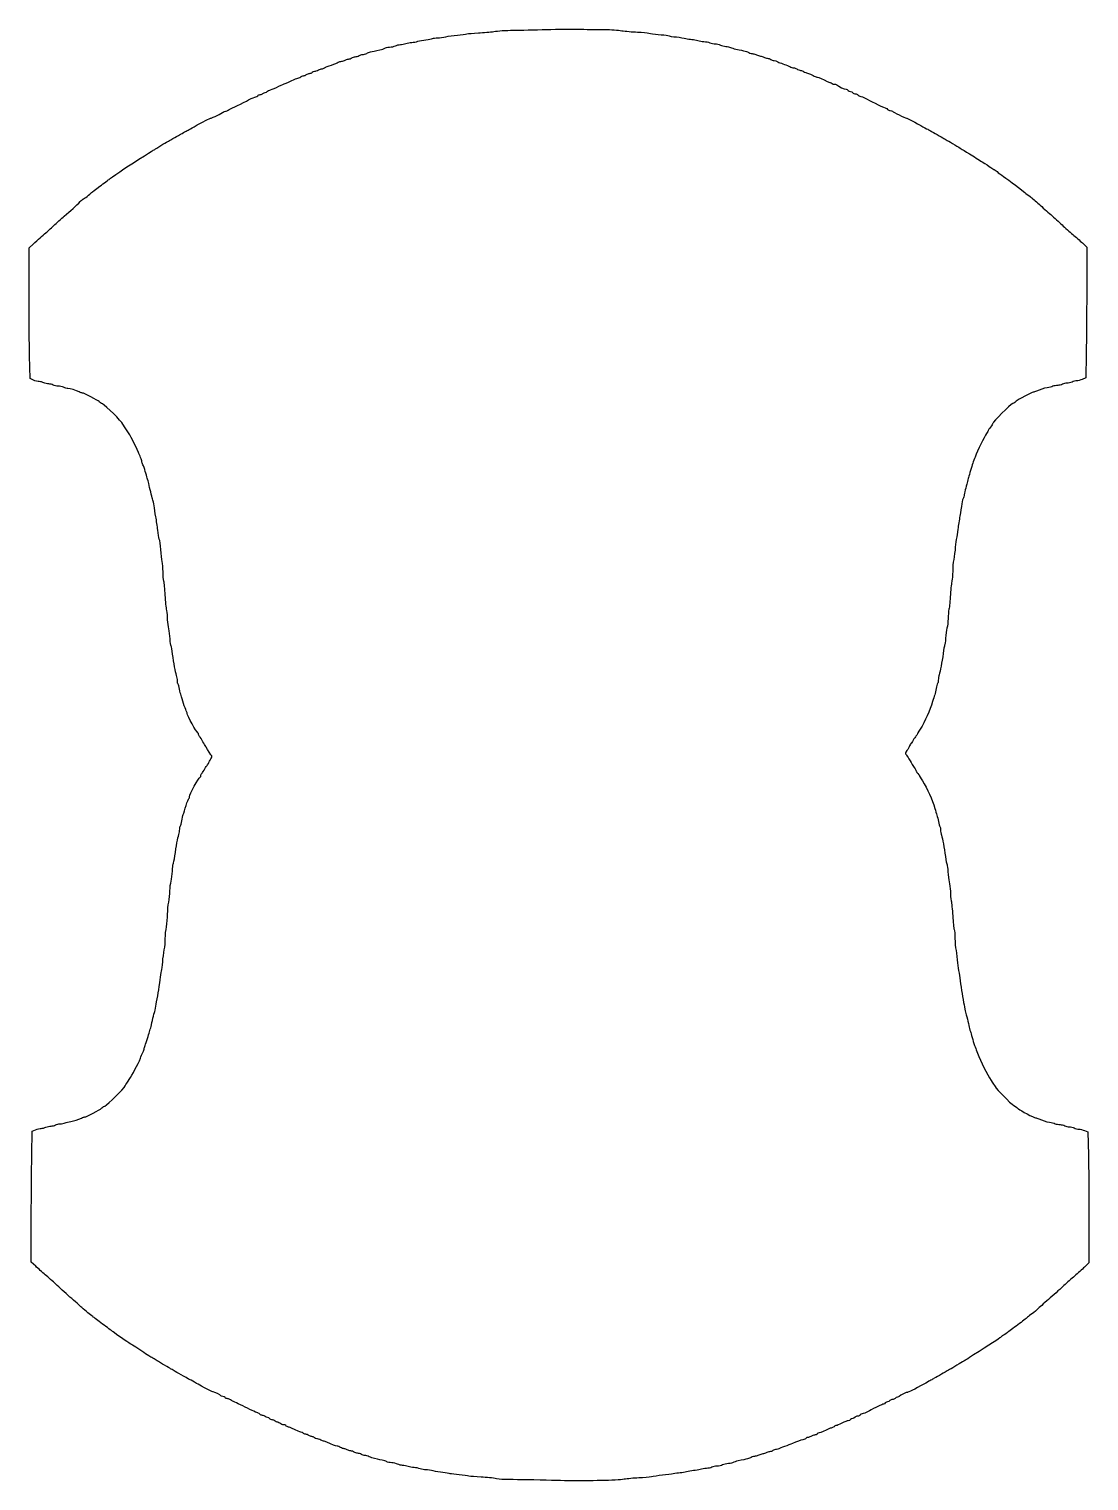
# Model space of a CAD drawing. Header units: centimetres. Extents: x -9.66 to -4.88, y 7.31 to 13.85.
import ezdxf

# ---------------------------------------------------------------- set-up
doc = ezdxf.new("R2010")
doc.units = ezdxf.units.CM
doc.header["$MEASUREMENT"] = 0
doc.layers.add('Layer 1', color=7, linetype='Continuous')

msp = doc.modelspace()

# ---------------------------------------------------------------- linework, layer by layer
at = {"layer": 'Layer 1', "color": 92}
msp.add_open_spline([(-7.32523, 13.84889), (-7.37574, 13.84752), (-7.44328, 13.84582), (-7.47535, 13.84548), (-7.47535, 13.84548), (-7.5071, 13.84514), (-7.54634, 13.84275), (-7.56237, 13.84002), (-7.56237, 13.84002), (-7.57841, 13.83763), (-7.60979, 13.83456), (-7.6323, 13.83388), (-7.6323, 13.83388), (-7.65482, 13.83285), (-7.67837, 13.83047), (-7.68416, 13.82876), (-7.68416, 13.82876), (-7.69033, 13.82705), (-7.70943, 13.82433), (-7.72681, 13.8233), (-7.72681, 13.8233), (-7.74422, 13.82194), (-7.76777, 13.81886), (-7.77901, 13.81614), (-7.77901, 13.81614), (-7.79029, 13.81341), (-7.80701, 13.81136), (-7.81587, 13.81136), (-7.81587, 13.81136), (-7.82508, 13.81136), (-7.83532, 13.80965), (-7.83907, 13.80795), (-7.83907, 13.80795), (-7.84249, 13.8059), (-7.8558, 13.80351), (-7.86876, 13.80249), (-7.86876, 13.80249), (-7.88138, 13.80147), (-7.89742, 13.79839), (-7.90459, 13.79566), (-7.90459, 13.79566), (-7.91141, 13.79294), (-7.92403, 13.79089), (-7.93221, 13.79089), (-7.93221, 13.79089), (-7.94041, 13.79089), (-7.95269, 13.7885), (-7.95917, 13.78577), (-7.95917, 13.78577), (-7.966, 13.78304), (-7.97692, 13.78065), (-7.98375, 13.78065), (-7.98375, 13.78065), (-7.99058, 13.78065), (-8.00047, 13.77826), (-8.00592, 13.77553), (-8.00592, 13.77553), (-8.01137, 13.77246), (-8.02365, 13.76973), (-8.03288, 13.76939), (-8.03288, 13.76939), (-8.04209, 13.76871), (-8.05199, 13.76666), (-8.05437, 13.76461), (-8.05437, 13.76461), (-8.05675, 13.76257), (-8.0663, 13.75916), (-8.07585, 13.75711), (-8.07585, 13.75711), (-8.1185, 13.74824), (-8.12602, 13.74653), (-8.13522, 13.74142), (-8.13522, 13.74142), (-8.14102, 13.73869), (-8.14888, 13.7363), (-8.15332, 13.7363), (-8.15332, 13.7363), (-8.15774, 13.73595), (-8.16491, 13.73391), (-8.1697, 13.73118), (-8.1697, 13.73118), (-8.17446, 13.72845), (-8.18232, 13.7264), (-8.18708, 13.72606), (-8.18708, 13.72606), (-8.19187, 13.72606), (-8.1987, 13.72367), (-8.20245, 13.72094), (-8.20245, 13.72094), (-8.20587, 13.71821), (-8.21301, 13.71583), (-8.2178, 13.71583), (-8.2178, 13.71583), (-8.22259, 13.71583), (-8.22939, 13.71344), (-8.23315, 13.71071), (-8.23315, 13.71071), (-8.23656, 13.70798), (-8.24338, 13.70559), (-8.24817, 13.70559), (-8.24817, 13.70559), (-8.25294, 13.70559), (-8.25976, 13.70354), (-8.26352, 13.70115), (-8.26352, 13.70115), (-8.26728, 13.69842), (-8.28093, 13.69297), (-8.29424, 13.68853), (-8.29424, 13.68853), (-8.3072, 13.68444), (-8.32152, 13.67864), (-8.32562, 13.67591), (-8.32562, 13.67591), (-8.32972, 13.67318), (-8.33482, 13.67147), (-8.33755, 13.67181), (-8.33755, 13.67181), (-8.33996, 13.67249), (-8.34676, 13.67011), (-8.35292, 13.66703), (-8.35292, 13.66703), (-8.35906, 13.66396), (-8.36689, 13.66123), (-8.37031, 13.66123), (-8.37031, 13.66123), (-8.37406, 13.66123), (-8.37885, 13.65884), (-8.38123, 13.65612), (-8.38123, 13.65612), (-8.38361, 13.65339), (-8.38875, 13.651), (-8.39282, 13.651), (-8.39282, 13.651), (-8.39658, 13.651), (-8.40306, 13.64861), (-8.40647, 13.64588), (-8.40647, 13.64588), (-8.41023, 13.64315), (-8.41671, 13.64076), (-8.42081, 13.64076), (-8.42081, 13.64076), (-8.42492, 13.64076), (-8.43002, 13.63837), (-8.4324, 13.63565), (-8.4324, 13.63565), (-8.43478, 13.63292), (-8.43889, 13.63053), (-8.44195, 13.63053), (-8.44195, 13.63053), (-8.44502, 13.63053), (-8.45426, 13.62746), (-8.46278, 13.62336), (-8.46278, 13.62336), (-8.48222, 13.61449), (-8.49656, 13.60835), (-8.50747, 13.60391), (-8.50747, 13.60391), (-8.51225, 13.60221), (-8.5276, 13.59504), (-8.5416, 13.58822), (-8.5416, 13.58822), (-8.55557, 13.5814), (-8.56956, 13.57593), (-8.57263, 13.57593), (-8.57263, 13.57593), (-8.5757, 13.57593), (-8.58015, 13.57355), (-8.58253, 13.57082), (-8.58253, 13.57082), (-8.58494, 13.56809), (-8.58935, 13.5657), (-8.59277, 13.5657), (-8.59277, 13.5657), (-8.59618, 13.5657), (-8.60063, 13.56331), (-8.60301, 13.56058), (-8.60301, 13.56058), (-8.60539, 13.55785), (-8.61086, 13.55546), (-8.61494, 13.55546), (-8.61494, 13.55546), (-8.61904, 13.55546), (-8.62449, 13.55307), (-8.6269, 13.55035), (-8.6269, 13.55035), (-8.62928, 13.54762), (-8.63304, 13.54523), (-8.63542, 13.54523), (-8.63542, 13.54523), (-8.63952, 13.54523), (-8.65076, 13.54045), (-8.66783, 13.53124), (-8.66783, 13.53124), (-8.69069, 13.51862), (-8.74937, 13.49064), (-8.7521, 13.49064), (-8.7521, 13.49064), (-8.75416, 13.49064), (-8.75758, 13.48825), (-8.75996, 13.48552), (-8.75996, 13.48552), (-8.76234, 13.48279), (-8.76747, 13.4804), (-8.77155, 13.4804), (-8.77155, 13.4804), (-8.77565, 13.4804), (-8.78078, 13.4787), (-8.78247, 13.47699), (-8.78247, 13.47699), (-8.78758, 13.47187), (-8.83195, 13.44969), (-8.83706, 13.44969), (-8.83706, 13.44969), (-8.8415, 13.44969), (-8.87323, 13.43366), (-8.91349, 13.4108), (-8.91349, 13.4108), (-8.92373, 13.405), (-8.93601, 13.39817), (-8.94077, 13.39579), (-8.94077, 13.39579), (-8.94556, 13.3934), (-8.95239, 13.38964), (-8.95615, 13.38726), (-8.95615, 13.38726), (-8.9599, 13.38487), (-8.97218, 13.37805), (-8.98342, 13.3719), (-8.98342, 13.3719), (-8.9947, 13.36576), (-9.00835, 13.35791), (-9.01414, 13.35416), (-9.01414, 13.35416), (-9.01959, 13.35041), (-9.02814, 13.34597), (-9.03221, 13.34392), (-9.03221, 13.34392), (-9.03666, 13.34188), (-9.05065, 13.33369), (-9.06293, 13.32584), (-9.06293, 13.32584), (-9.07555, 13.31765), (-9.08817, 13.31015), (-9.09092, 13.30878), (-9.09092, 13.30878), (-9.09365, 13.30742), (-9.10013, 13.30367), (-9.10524, 13.30025), (-9.10524, 13.30025), (-9.11037, 13.29718), (-9.12469, 13.28797), (-9.13765, 13.27978), (-9.13765, 13.27978), (-9.20589, 13.23679), (-9.26219, 13.1996), (-9.29391, 13.17572), (-9.29391, 13.17572), (-9.29939, 13.17162), (-9.3195, 13.15695), (-9.33828, 13.14296), (-9.33828, 13.14296), (-9.35704, 13.12897), (-9.37376, 13.11601), (-9.3758, 13.11396), (-9.3758, 13.11396), (-9.3816, 13.10748), (-9.41094, 13.08462), (-9.41335, 13.08462), (-9.41335, 13.08462), (-9.4147, 13.08462), (-9.42052, 13.0795), (-9.42665, 13.0737), (-9.42665, 13.0737), (-9.44369, 13.05664), (-9.47203, 13.03037), (-9.49865, 13.00785), (-9.49865, 13.00785), (-9.51161, 12.99659), (-9.5331, 12.97748), (-9.5464, 12.96486), (-9.5464, 12.96486), (-9.55937, 12.95224), (-9.57575, 12.93756), (-9.58223, 12.93245), (-9.58223, 12.93245), (-9.59723, 12.92016), (-9.61567, 12.90378), (-9.63922, 12.88195), (-9.63922, 12.88195), (-9.63922, 12.88195), (-9.65729, 12.86523), (-9.65729, 12.86523), (-9.65729, 12.86523), (-9.65729, 12.86523), (-9.65729, 12.67348), (-9.65729, 12.67348), (-9.65729, 12.67348), (-9.65729, 12.56805), (-9.65626, 12.43534), (-9.65491, 12.37869), (-9.65491, 12.37869), (-9.65491, 12.37869), (-9.65285, 12.27598), (-9.65285, 12.27598), (-9.65285, 12.27598), (-9.65285, 12.27598), (-9.6375, 12.26918), (-9.6375, 12.26918), (-9.6375, 12.26918), (-9.62933, 12.26542), (-9.61737, 12.26235), (-9.61123, 12.26235), (-9.61123, 12.26235), (-9.60509, 12.26235), (-9.59554, 12.25994), (-9.5904, 12.25722), (-9.5904, 12.25722), (-9.58495, 12.25449), (-9.57506, 12.25211), (-9.56858, 12.25211), (-9.56858, 12.25211), (-9.56209, 12.25177), (-9.55289, 12.24973), (-9.5481, 12.24698), (-9.5481, 12.24698), (-9.54334, 12.24426), (-9.53378, 12.24222), (-9.52661, 12.24187), (-9.52661, 12.24187), (-9.51944, 12.24187), (-9.5082, 12.23949), (-9.50137, 12.23674), (-9.50137, 12.23674), (-9.49489, 12.23402), (-9.486, 12.23163), (-9.48193, 12.23163), (-9.48193, 12.23163), (-9.47372, 12.23163), (-9.44507, 12.22277), (-9.43107, 12.21594), (-9.43107, 12.21594), (-9.42562, 12.21322), (-9.41914, 12.21116), (-9.41641, 12.21116), (-9.41641, 12.21116), (-9.40993, 12.21116), (-9.34612, 12.17774), (-9.3417, 12.17226), (-9.3417, 12.17226), (-9.33963, 12.16988), (-9.33281, 12.16509), (-9.32632, 12.16168), (-9.32632, 12.16168), (-9.31167, 12.15419), (-9.23967, 12.08323), (-9.23457, 12.07127), (-9.23457, 12.07127), (-9.2325, 12.06651), (-9.22364, 12.05286), (-9.21509, 12.04058), (-9.21509, 12.04058), (-9.20181, 12.02145), (-9.17895, 11.97814), (-9.16427, 11.94332), (-9.16427, 11.94332), (-9.16189, 11.93787), (-9.15744, 11.92728), (-9.15437, 11.92011), (-9.15437, 11.92011), (-9.1513, 11.91297), (-9.14892, 11.90511), (-9.14892, 11.90239), (-9.14892, 11.90239), (-9.14892, 11.90001), (-9.14686, 11.89352), (-9.14413, 11.88805), (-9.14413, 11.88805), (-9.14141, 11.88294), (-9.13662, 11.86929), (-9.13355, 11.85804), (-9.13355, 11.85804), (-9.13048, 11.84677), (-9.12641, 11.83312), (-9.12434, 11.82732), (-9.12434, 11.82732), (-9.1223, 11.82187), (-9.11958, 11.81095), (-9.11786, 11.80343), (-9.11786, 11.80343), (-9.11344, 11.78195), (-9.10455, 11.74647), (-9.10048, 11.73385), (-9.10048, 11.73385), (-9.09841, 11.72737), (-9.09569, 11.71337), (-9.09399, 11.70313), (-9.09399, 11.70313), (-9.09227, 11.69255), (-9.08886, 11.67037), (-9.08579, 11.65331), (-9.08579, 11.65331), (-9.08307, 11.63659), (-9.07897, 11.60965), (-9.07693, 11.59362), (-9.07693, 11.59362), (-9.07486, 11.57756), (-9.0718, 11.55949), (-9.0701, 11.55335), (-9.0701, 11.55335), (-9.06806, 11.54755), (-9.06531, 11.52604), (-9.06362, 11.50556), (-9.06362, 11.50556), (-9.0619, 11.48546), (-9.05917, 11.46156), (-9.05714, 11.45201), (-9.05714, 11.45201), (-9.05542, 11.44281), (-9.05372, 11.42198), (-9.05338, 11.40595), (-9.05338, 11.40595), (-9.05338, 11.38992), (-9.05169, 11.37081), (-9.04962, 11.3633), (-9.04962, 11.3633), (-9.04793, 11.35578), (-9.04486, 11.32747), (-9.04314, 11.30017), (-9.04314, 11.30017), (-9.04145, 11.27289), (-9.0387, 11.24217), (-9.03666, 11.23193), (-9.03666, 11.23193), (-9.03462, 11.22169), (-9.03256, 11.20259), (-9.03256, 11.18928), (-9.03256, 11.18928), (-9.03221, 11.17632), (-9.03018, 11.1579), (-9.02745, 11.14835), (-9.02745, 11.14835), (-9.02507, 11.13914), (-9.02234, 11.11866), (-9.02131, 11.10332), (-9.02131, 11.10332), (-9.02062, 11.08795), (-9.01859, 11.07329), (-9.01721, 11.07125), (-9.01721, 11.07125), (-9.01584, 11.06919), (-9.01277, 11.05247), (-9.01039, 11.03439), (-9.01039, 11.03439), (-9.00493, 10.99447), (-8.99742, 10.95454), (-8.99231, 10.93851), (-8.99231, 10.93851), (-8.99025, 10.93203), (-8.98856, 10.92113), (-8.98856, 10.91462), (-8.98856, 10.91462), (-8.98856, 10.90782), (-8.98718, 10.90099), (-8.98549, 10.89893), (-8.98549, 10.89893), (-8.98342, 10.89723), (-8.9807, 10.88734), (-8.97901, 10.8771), (-8.97901, 10.8771), (-8.97694, 10.86686), (-8.97387, 10.8539), (-8.97218, 10.8481), (-8.97218, 10.8481), (-8.97014, 10.84265), (-8.96501, 10.82627), (-8.96091, 10.81228), (-8.96091, 10.81228), (-8.95683, 10.79828), (-8.95136, 10.78362), (-8.94863, 10.77987), (-8.94863, 10.77987), (-8.94625, 10.77611), (-8.94419, 10.77066), (-8.94419, 10.76759), (-8.94419, 10.76759), (-8.94419, 10.75735), (-8.90326, 10.68229), (-8.89609, 10.67988), (-8.89609, 10.67988), (-8.89439, 10.67922), (-8.89302, 10.67581), (-8.89302, 10.67274), (-8.89302, 10.67274), (-8.89302, 10.66932), (-8.88995, 10.66385), (-8.88619, 10.66043), (-8.88619, 10.66043), (-8.88243, 10.65702), (-8.87936, 10.65295), (-8.87936, 10.65123), (-8.87936, 10.65123), (-8.87936, 10.64953), (-8.87529, 10.64202), (-8.86981, 10.63384), (-8.86981, 10.63384), (-8.86471, 10.62598), (-8.85992, 10.61813), (-8.85891, 10.61609), (-8.85891, 10.61609), (-8.85309, 10.6045), (-8.83637, 10.57823), (-8.83364, 10.57616), (-8.83364, 10.57616), (-8.83195, 10.57513), (-8.83364, 10.56934), (-8.83774, 10.56251), (-8.83774, 10.56251), (-8.84185, 10.55637), (-8.84695, 10.54716), (-8.84902, 10.54206), (-8.84902, 10.54206), (-8.85105, 10.53658), (-8.85378, 10.53251), (-8.85515, 10.53251), (-8.85515, 10.53251), (-8.8565, 10.53251), (-8.86095, 10.52568), (-8.86505, 10.51748), (-8.86505, 10.51748), (-8.86912, 10.5093), (-8.87495, 10.50076), (-8.87767, 10.49838), (-8.87767, 10.49838), (-8.8804, 10.49599), (-8.88278, 10.49121), (-8.88278, 10.48814), (-8.88278, 10.48814), (-8.88278, 10.48472), (-8.88415, 10.48131), (-8.88585, 10.48062), (-8.88585, 10.48062), (-8.89302, 10.4779), (-8.93397, 10.40283), (-8.93397, 10.39228), (-8.93397, 10.39228), (-8.93397, 10.38886), (-8.93532, 10.38545), (-8.93704, 10.38442), (-8.93704, 10.38442), (-8.93874, 10.38304), (-8.94419, 10.36907), (-8.94932, 10.35235), (-8.94932, 10.35235), (-8.95408, 10.33597), (-8.9599, 10.31822), (-8.96194, 10.31243), (-8.96194, 10.31243), (-8.96363, 10.30698), (-8.96673, 10.29367), (-8.96877, 10.28343), (-8.96877, 10.28343), (-8.97046, 10.27319), (-8.97321, 10.26329), (-8.97525, 10.2616), (-8.97525, 10.2616), (-8.97694, 10.25954), (-8.97832, 10.25271), (-8.97832, 10.24588), (-8.97832, 10.24588), (-8.97832, 10.2394), (-8.98001, 10.2285), (-8.98207, 10.22202), (-8.98207, 10.22202), (-8.98684, 10.20699), (-8.99401, 10.16878), (-9.00015, 10.12579), (-9.00015, 10.12579), (-9.00287, 10.10772), (-9.00597, 10.091), (-9.00732, 10.08862), (-9.00732, 10.08862), (-9.00904, 10.08655), (-9.01039, 10.07224), (-9.01107, 10.05687), (-9.01107, 10.05687), (-9.01176, 10.04186), (-9.01449, 10.02173), (-9.01721, 10.01218), (-9.01721, 10.01218), (-9.01959, 10.00297), (-9.022, 9.98318), (-9.02234, 9.96815), (-9.02234, 9.96815), (-9.02266, 9.95349), (-9.02507, 9.93063), (-9.02779, 9.91698), (-9.02779, 9.91698), (-9.03052, 9.90367), (-9.0329, 9.87946), (-9.0329, 9.86308), (-9.0329, 9.86308), (-9.0329, 9.84705), (-9.03531, 9.82144), (-9.03803, 9.80678), (-9.03803, 9.80678), (-9.04076, 9.7921), (-9.04314, 9.76823), (-9.04314, 9.75355), (-9.04314, 9.75355), (-9.04314, 9.73889), (-9.0452, 9.71603), (-9.04793, 9.70238), (-9.04793, 9.70238), (-9.05065, 9.68872), (-9.05372, 9.66417), (-9.05476, 9.64779), (-9.05476, 9.64779), (-9.05576, 9.63142), (-9.05817, 9.61297), (-9.05986, 9.60684), (-9.05986, 9.60684), (-9.06156, 9.6007), (-9.06465, 9.58294), (-9.06669, 9.56691), (-9.06669, 9.56691), (-9.06873, 9.55088), (-9.07248, 9.52495), (-9.07521, 9.50891), (-9.07521, 9.50891), (-9.07793, 9.49288), (-9.08203, 9.47002), (-9.0841, 9.45774), (-9.0841, 9.45774), (-9.08614, 9.44578), (-9.0892, 9.43113), (-9.09092, 9.42533), (-9.09092, 9.42533), (-9.09431, 9.41337), (-9.10355, 9.37689), (-9.10762, 9.3571), (-9.10762, 9.3571), (-9.10934, 9.34958), (-9.11206, 9.339), (-9.1141, 9.3332), (-9.1141, 9.3332), (-9.11617, 9.32775), (-9.12027, 9.31376), (-9.12334, 9.30249), (-9.12334, 9.30249), (-9.12675, 9.29124), (-9.13151, 9.27724), (-9.13389, 9.27111), (-9.13389, 9.27111), (-9.13662, 9.26531), (-9.13868, 9.25883), (-9.13868, 9.25677), (-9.13868, 9.25677), (-9.13868, 9.25473), (-9.14106, 9.24756), (-9.14413, 9.24039), (-9.14413, 9.24039), (-9.1472, 9.23324), (-9.15233, 9.22128), (-9.1554, 9.21411), (-9.1554, 9.21411), (-9.1663, 9.18752), (-9.19292, 9.13701), (-9.20554, 9.11826), (-9.20554, 9.11826), (-9.21306, 9.10767), (-9.22091, 9.09505), (-9.22364, 9.08992), (-9.22364, 9.08992), (-9.23081, 9.07629), (-9.30211, 9.00565), (-9.31611, 8.99882), (-9.31611, 8.99882), (-9.32259, 8.99541), (-9.32939, 8.99065), (-9.33146, 8.98827), (-9.33146, 8.98827), (-9.33588, 8.98279), (-9.39969, 8.94937), (-9.40618, 8.94937), (-9.40618, 8.94937), (-9.4089, 8.94937), (-9.41538, 8.94731), (-9.42083, 8.94458), (-9.42083, 8.94458), (-9.43586, 8.93707), (-9.45293, 8.93162), (-9.46962, 8.92889), (-9.46962, 8.92889), (-9.47817, 8.92752), (-9.48941, 8.92479), (-9.49455, 8.92241), (-9.49455, 8.92241), (-9.5, 8.92035), (-9.50989, 8.91865), (-9.51672, 8.91865), (-9.51672, 8.91865), (-9.52354, 8.91831), (-9.5331, 8.91627), (-9.53789, 8.91355), (-9.53789, 8.91355), (-9.54265, 8.9108), (-9.55151, 8.90876), (-9.55768, 8.90841), (-9.55768, 8.90841), (-9.56381, 8.90841), (-9.57437, 8.90603), (-9.5812, 8.90331), (-9.5812, 8.90331), (-9.58768, 8.90056), (-9.59758, 8.89818), (-9.60271, 8.89818), (-9.60271, 8.89818), (-9.60816, 8.89818), (-9.61909, 8.89511), (-9.62761, 8.89169), (-9.62761, 8.89169), (-9.62761, 8.89169), (-9.64261, 8.88521), (-9.64261, 8.88521), (-9.64261, 8.88521), (-9.64261, 8.88521), (-9.64467, 8.78012), (-9.64467, 8.78012), (-9.64467, 8.78012), (-9.64602, 8.72212), (-9.64705, 8.58941), (-9.64705, 8.485), (-9.64705, 8.485), (-9.64705, 8.485), (-9.64705, 8.2953), (-9.64705, 8.2953), (-9.64705, 8.2953), (-9.64705, 8.2953), (-9.62726, 8.27688), (-9.62726, 8.27688), (-9.62726, 8.27688), (-9.61668, 8.26664), (-9.59691, 8.24923), (-9.58392, 8.2383), (-9.58392, 8.2383), (-9.57064, 8.2274), (-9.54913, 8.2083), (-9.53617, 8.19565), (-9.53617, 8.19565), (-9.52286, 8.18338), (-9.49455, 8.15745), (-9.47272, 8.13835), (-9.47272, 8.13835), (-9.45121, 8.11959), (-9.42732, 8.09808), (-9.41983, 8.09093), (-9.41983, 8.09093), (-9.41266, 8.08342), (-9.40004, 8.07318), (-9.39184, 8.06773), (-9.39184, 8.06773), (-9.384, 8.06225), (-9.37411, 8.05442), (-9.37001, 8.05032), (-9.37001, 8.05032), (-9.36556, 8.04622), (-9.34612, 8.03087), (-9.32632, 8.01653), (-9.32632, 8.01653), (-9.30653, 8.00222), (-9.28505, 7.98618), (-9.27857, 7.98105), (-9.27857, 7.98105), (-9.2673, 7.97219), (-9.21306, 7.93499), (-9.20078, 7.9275), (-9.20078, 7.9275), (-9.1902, 7.92102), (-9.16461, 7.90464), (-9.14038, 7.88858), (-9.14038, 7.88858), (-9.11513, 7.87188), (-9.10696, 7.86675), (-9.09603, 7.86096), (-9.09603, 7.86096), (-9.09227, 7.85892), (-9.0851, 7.85482), (-9.08, 7.8514), (-9.08, 7.8514), (-9.06497, 7.84185), (-9.02473, 7.81796), (-9.01925, 7.81524), (-9.01925, 7.81524), (-9.01652, 7.8142), (-9.00935, 7.81013), (-9.0039, 7.80637), (-9.0039, 7.80637), (-8.99366, 7.79989), (-8.95546, 7.77804), (-8.92715, 7.76303), (-8.92715, 7.76303), (-8.9186, 7.75824), (-8.90394, 7.75041), (-8.89474, 7.74494), (-8.89474, 7.74494), (-8.85071, 7.72038), (-8.83161, 7.71083), (-8.82716, 7.71083), (-8.82716, 7.71083), (-8.82102, 7.71083), (-8.79509, 7.69821), (-8.79237, 7.69377), (-8.79237, 7.69377), (-8.79134, 7.69207), (-8.78758, 7.69035), (-8.78417, 7.69035), (-8.78417, 7.69035), (-8.78078, 7.69035), (-8.77599, 7.68797), (-8.77361, 7.68525), (-8.77361, 7.68525), (-8.7712, 7.68252), (-8.76575, 7.68011), (-8.76165, 7.68011), (-8.76165, 7.68011), (-8.75758, 7.68011), (-8.7521, 7.67773), (-8.74972, 7.67501), (-8.74972, 7.67501), (-8.74734, 7.67228), (-8.74358, 7.66987), (-8.74154, 7.66987), (-8.74154, 7.66987), (-8.73948, 7.66987), (-8.71321, 7.6576), (-8.68318, 7.6426), (-8.68318, 7.6426), (-8.65349, 7.62757), (-8.6269, 7.61529), (-8.62483, 7.61529), (-8.62483, 7.61529), (-8.6228, 7.61529), (-8.61904, 7.61291), (-8.61666, 7.61018), (-8.61666, 7.61018), (-8.61428, 7.60746), (-8.6088, 7.60505), (-8.6047, 7.60505), (-8.6047, 7.60505), (-8.60063, 7.60505), (-8.59515, 7.60267), (-8.59277, 7.59994), (-8.59277, 7.59994), (-8.59039, 7.59722), (-8.58594, 7.59481), (-8.58253, 7.59481), (-8.58253, 7.59481), (-8.57911, 7.59481), (-8.5747, 7.59243), (-8.57229, 7.58971), (-8.57229, 7.58971), (-8.56991, 7.58698), (-8.56446, 7.5846), (-8.56036, 7.5846), (-8.56036, 7.5846), (-8.55625, 7.5846), (-8.5508, 7.58219), (-8.54842, 7.57947), (-8.54842, 7.57947), (-8.54602, 7.57674), (-8.54194, 7.57436), (-8.53887, 7.57436), (-8.53887, 7.57436), (-8.53612, 7.57436), (-8.52863, 7.57095), (-8.52215, 7.56719), (-8.52215, 7.56719), (-8.51567, 7.56309), (-8.50953, 7.56071), (-8.5085, 7.56208), (-8.5085, 7.56208), (-8.50712, 7.56309), (-8.50371, 7.56174), (-8.50064, 7.55899), (-8.50064, 7.55899), (-8.49723, 7.55592), (-8.49178, 7.55319), (-8.48802, 7.55219), (-8.48802, 7.55219), (-8.48392, 7.5515), (-8.47812, 7.54944), (-8.47471, 7.54774), (-8.47471, 7.54774), (-8.44778, 7.53443), (-8.43685, 7.52999), (-8.43206, 7.52999), (-8.43206, 7.52999), (-8.42899, 7.52999), (-8.42457, 7.52761), (-8.42216, 7.52488), (-8.42216, 7.52488), (-8.41978, 7.52216), (-8.41468, 7.51975), (-8.41057, 7.51975), (-8.41057, 7.51975), (-8.40647, 7.51975), (-8.39999, 7.51737), (-8.39623, 7.51464), (-8.39623, 7.51464), (-8.39282, 7.51192), (-8.38634, 7.50954), (-8.38258, 7.50954), (-8.38258, 7.50954), (-8.37851, 7.50954), (-8.37337, 7.50713), (-8.37099, 7.5044), (-8.37099, 7.5044), (-8.36861, 7.50168), (-8.36382, 7.4993), (-8.36007, 7.4993), (-8.36007, 7.4993), (-8.35665, 7.4993), (-8.34882, 7.49657), (-8.34268, 7.4935), (-8.34268, 7.4935), (-8.33654, 7.49041), (-8.33038, 7.48803), (-8.32869, 7.48871), (-8.32869, 7.48871), (-8.32699, 7.48906), (-8.32083, 7.48734), (-8.31503, 7.48461), (-8.31503, 7.48461), (-8.28979, 7.47268), (-8.27648, 7.46755), (-8.26931, 7.46654), (-8.26931, 7.46654), (-8.2649, 7.46585), (-8.25773, 7.46313), (-8.25294, 7.4604), (-8.25294, 7.4604), (-8.24852, 7.45733), (-8.24135, 7.45493), (-8.23725, 7.45493), (-8.23725, 7.45493), (-8.2328, 7.45493), (-8.22632, 7.45255), (-8.22291, 7.44982), (-8.22291, 7.44982), (-8.21918, 7.44709), (-8.21235, 7.44469), (-8.20756, 7.44469), (-8.20756, 7.44469), (-8.2028, 7.44469), (-8.19563, 7.44231), (-8.19221, 7.43958), (-8.19221, 7.43958), (-8.18846, 7.43686), (-8.18163, 7.43447), (-8.17687, 7.43447), (-8.17687, 7.43447), (-8.17208, 7.43413), (-8.16422, 7.43207), (-8.15946, 7.42934), (-8.15946, 7.42934), (-8.15467, 7.42662), (-8.14753, 7.42458), (-8.14308, 7.42423), (-8.14308, 7.42423), (-8.13864, 7.42423), (-8.13046, 7.42151), (-8.12432, 7.41844), (-8.12432, 7.41844), (-8.11816, 7.41534), (-8.10726, 7.41161), (-8.09974, 7.41024), (-8.09974, 7.41024), (-8.06188, 7.40272), (-8.04823, 7.39931), (-8.04413, 7.39624), (-8.04413, 7.39624), (-8.04209, 7.3942), (-8.03219, 7.39217), (-8.02299, 7.39148), (-8.02299, 7.39148), (-8.01375, 7.39079), (-8.00148, 7.38807), (-7.99603, 7.385), (-7.99603, 7.385), (-7.99023, 7.38227), (-7.98034, 7.37986), (-7.97351, 7.37986), (-7.97351, 7.37986), (-7.96668, 7.37986), (-7.95576, 7.37748), (-7.94893, 7.37476), (-7.94893, 7.37476), (-7.94245, 7.37203), (-7.93017, 7.36962), (-7.92165, 7.36962), (-7.92165, 7.36962), (-7.91345, 7.36962), (-7.90117, 7.36724), (-7.89435, 7.36452), (-7.89435, 7.36452), (-7.88786, 7.36179), (-7.87593, 7.35941), (-7.86807, 7.35941), (-7.86807, 7.35941), (-7.86024, 7.35941), (-7.84556, 7.35735), (-7.83532, 7.35462), (-7.83532, 7.35462), (-7.82508, 7.35224), (-7.80563, 7.34917), (-7.79198, 7.3478), (-7.79198, 7.3478), (-7.77867, 7.34676), (-7.76367, 7.34438), (-7.75891, 7.34235), (-7.75891, 7.34235), (-7.75377, 7.34063), (-7.7357, 7.33825), (-7.71829, 7.33721), (-7.71829, 7.33721), (-7.70088, 7.33621), (-7.68109, 7.3338), (-7.67461, 7.33176), (-7.67461, 7.33176), (-7.66813, 7.33007), (-7.64392, 7.32766), (-7.62037, 7.32666), (-7.62037, 7.32666), (-7.59682, 7.32597), (-7.56544, 7.3229), (-7.5501, 7.31983), (-7.5501, 7.31983), (-7.53507, 7.3171), (-7.51597, 7.31539), (-7.50745, 7.31573), (-7.50745, 7.31573), (-7.49924, 7.31607), (-7.43032, 7.31504), (-7.35425, 7.31335), (-7.35425, 7.31335), (-7.20172, 7.30959), (-7.18876, 7.30959), (-7.07787, 7.31128), (-7.07787, 7.31128), (-7.03421, 7.31197), (-6.99019, 7.31435), (-6.97553, 7.3171), (-6.97553, 7.3171), (-6.96153, 7.31949), (-6.9315, 7.32221), (-6.90899, 7.32324), (-6.90899, 7.32324), (-6.88647, 7.3239), (-6.86123, 7.32631), (-6.85268, 7.32835), (-6.85268, 7.32835), (-6.84416, 7.33039), (-6.82199, 7.33348), (-6.8032, 7.33552), (-6.8032, 7.33552), (-6.78445, 7.33721), (-6.76227, 7.34028), (-6.75373, 7.342), (-6.75373, 7.342), (-6.74521, 7.34404), (-6.73156, 7.34542), (-6.72304, 7.34576), (-6.72304, 7.34576), (-6.71449, 7.34576), (-6.70153, 7.34814), (-6.69404, 7.35087), (-6.69404, 7.35087), (-6.68652, 7.35359), (-6.67253, 7.35565), (-6.66298, 7.356), (-6.66298, 7.356), (-6.65342, 7.356), (-6.63977, 7.35838), (-6.63329, 7.36111), (-6.63329, 7.36111), (-6.62646, 7.36383), (-6.6135, 7.36624), (-6.60463, 7.36624), (-6.60463, 7.36624), (-6.59577, 7.36656), (-6.5845, 7.36862), (-6.57974, 7.37134), (-6.57974, 7.37134), (-6.57495, 7.37407), (-6.56471, 7.37611), (-6.55653, 7.37645), (-6.55653, 7.37645), (-6.54833, 7.37645), (-6.53743, 7.37886), (-6.53195, 7.38158), (-6.53195, 7.38158), (-6.5265, 7.38465), (-6.51423, 7.38738), (-6.50502, 7.38772), (-6.50502, 7.38772), (-6.49579, 7.38841), (-6.48592, 7.39045), (-6.48351, 7.39248), (-6.48351, 7.39248), (-6.48113, 7.39455), (-6.47123, 7.39796), (-6.46202, 7.4), (-6.46202, 7.4), (-6.41937, 7.40886), (-6.41186, 7.41058), (-6.40265, 7.41569), (-6.40265, 7.41569), (-6.39686, 7.41844), (-6.389, 7.42082), (-6.38458, 7.42082), (-6.38458, 7.42082), (-6.38014, 7.42117), (-6.37297, 7.4232), (-6.3682, 7.42593), (-6.3682, 7.42593), (-6.36341, 7.42865), (-6.35556, 7.43072), (-6.35079, 7.43106), (-6.35079, 7.43106), (-6.346, 7.43106), (-6.33918, 7.43344), (-6.33545, 7.43617), (-6.33545, 7.43617), (-6.33203, 7.43889), (-6.32486, 7.4413), (-6.32008, 7.4413), (-6.32008, 7.4413), (-6.31531, 7.4413), (-6.30849, 7.44368), (-6.30473, 7.44641), (-6.30473, 7.44641), (-6.30132, 7.44913), (-6.29415, 7.45151), (-6.28904, 7.45151), (-6.28904, 7.45151), (-6.28391, 7.45151), (-6.27914, 7.45289), (-6.27811, 7.45458), (-6.27811, 7.45458), (-6.27676, 7.4563), (-6.26584, 7.46106), (-6.25287, 7.46517), (-6.25287, 7.46517), (-6.24025, 7.46927), (-6.22387, 7.47541), (-6.21636, 7.47847), (-6.21636, 7.47847), (-6.1976, 7.48702), (-6.18053, 7.49281), (-6.16961, 7.49485), (-6.16961, 7.49485), (-6.1645, 7.49588), (-6.15836, 7.49861), (-6.1563, 7.50133), (-6.1563, 7.50133), (-6.15426, 7.50406), (-6.14915, 7.50612), (-6.14505, 7.50612), (-6.14505, 7.50612), (-6.1413, 7.50612), (-6.13481, 7.5085), (-6.1314, 7.51123), (-6.1314, 7.51123), (-6.12764, 7.51395), (-6.12116, 7.51636), (-6.11706, 7.51636), (-6.11706, 7.51636), (-6.11299, 7.51636), (-6.10785, 7.51874), (-6.10547, 7.52147), (-6.10547, 7.52147), (-6.10309, 7.52419), (-6.09899, 7.52658), (-6.09592, 7.52658), (-6.09592, 7.52658), (-6.09113, 7.52658), (-6.06827, 7.53581), (-6.05293, 7.54433), (-6.05293, 7.54433), (-6.04951, 7.54602), (-6.04372, 7.54809), (-6.03962, 7.54877), (-6.03962, 7.54877), (-6.03586, 7.54978), (-6.03007, 7.55285), (-6.02665, 7.55592), (-6.02665, 7.55592), (-6.0229, 7.55933), (-6.01914, 7.56105), (-6.01813, 7.55967), (-6.01813, 7.55967), (-6.0171, 7.55867), (-6.00617, 7.56309), (-5.9939, 7.56957), (-5.9939, 7.56957), (-5.98162, 7.57605), (-5.96866, 7.58119), (-5.96559, 7.58119), (-5.96559, 7.58119), (-5.96217, 7.58119), (-5.95773, 7.58357), (-5.95535, 7.58629), (-5.95535, 7.58629), (-5.95297, 7.58902), (-5.94852, 7.59142), (-5.94511, 7.59142), (-5.94511, 7.59142), (-5.94169, 7.59142), (-5.93728, 7.59381), (-5.93487, 7.59653), (-5.93487, 7.59653), (-5.93249, 7.59926), (-5.92704, 7.60164), (-5.92294, 7.60164), (-5.92294, 7.60164), (-5.91883, 7.60164), (-5.91338, 7.60405), (-5.911, 7.60677), (-5.911, 7.60677), (-5.9086, 7.6095), (-5.90486, 7.61188), (-5.90246, 7.61188), (-5.90246, 7.61188), (-5.89836, 7.61188), (-5.88642, 7.61701), (-5.87005, 7.62622), (-5.87005, 7.62622), (-5.84991, 7.6368), (-5.80932, 7.65625), (-5.80625, 7.65625), (-5.80625, 7.65625), (-5.80419, 7.65625), (-5.80078, 7.65863), (-5.7984, 7.66135), (-5.7984, 7.66135), (-5.79602, 7.66408), (-5.79157, 7.66649), (-5.78816, 7.66649), (-5.78816, 7.66649), (-5.78474, 7.66649), (-5.78033, 7.66887), (-5.77792, 7.67159), (-5.77792, 7.67159), (-5.77554, 7.67432), (-5.77009, 7.6767), (-5.76599, 7.6767), (-5.76599, 7.6767), (-5.76188, 7.6767), (-5.75643, 7.67911), (-5.75405, 7.68183), (-5.75405, 7.68183), (-5.75164, 7.68456), (-5.74688, 7.68694), (-5.74347, 7.68694), (-5.74347, 7.68694), (-5.74006, 7.68694), (-5.7363, 7.68832), (-5.73527, 7.69035), (-5.73527, 7.69035), (-5.73254, 7.6948), (-5.70047, 7.71083), (-5.69844, 7.70879), (-5.69844, 7.70879), (-5.69672, 7.70707), (-5.66534, 7.72311), (-5.62438, 7.74631), (-5.62438, 7.74631), (-5.61417, 7.75211), (-5.60186, 7.75893), (-5.5971, 7.76131), (-5.5971, 7.76131), (-5.59231, 7.76372), (-5.58549, 7.76748), (-5.58173, 7.76986), (-5.58173, 7.76986), (-5.578, 7.77224), (-5.5657, 7.77907), (-5.55445, 7.78521), (-5.55445, 7.78521), (-5.54318, 7.79134), (-5.52921, 7.7992), (-5.52373, 7.80296), (-5.52373, 7.80296), (-5.51794, 7.80672), (-5.51008, 7.81113), (-5.50635, 7.81285), (-5.50635, 7.81285), (-5.50225, 7.81455), (-5.48825, 7.82275), (-5.47563, 7.83093), (-5.47563, 7.83093), (-5.46267, 7.83947), (-5.4497, 7.84696), (-5.44698, 7.84834), (-5.44698, 7.84834), (-5.44425, 7.84968), (-5.43777, 7.85344), (-5.43264, 7.85685), (-5.43264, 7.85685), (-5.42753, 7.85992), (-5.41319, 7.86913), (-5.40023, 7.87733), (-5.40023, 7.87733), (-5.32995, 7.92168), (-5.28286, 7.95274), (-5.27979, 7.9565), (-5.27979, 7.9565), (-5.27875, 7.95785), (-5.27434, 7.96092), (-5.26955, 7.96332), (-5.26955, 7.96332), (-5.26478, 7.9657), (-5.25555, 7.97219), (-5.24907, 7.97729), (-5.24907, 7.97729), (-5.24259, 7.98277), (-5.2211, 7.9988), (-5.20131, 8.01312), (-5.20131, 8.01312), (-5.18152, 8.02746), (-5.16207, 8.0428), (-5.15763, 8.04691), (-5.15763, 8.04691), (-5.15355, 8.05101), (-5.14366, 8.05884), (-5.1358, 8.06431), (-5.1358, 8.06431), (-5.12762, 8.06977), (-5.11498, 8.08), (-5.10783, 8.08752), (-5.10783, 8.08752), (-5.10032, 8.09466), (-5.07643, 8.11617), (-5.05494, 8.13493), (-5.05494, 8.13493), (-5.03312, 8.15403), (-5.00547, 8.17896), (-4.99319, 8.19055), (-4.99319, 8.19055), (-4.98091, 8.20214), (-4.9594, 8.22127), (-4.94541, 8.23285), (-4.94541, 8.23285), (-4.93144, 8.24479), (-4.91096, 8.26288), (-4.90003, 8.27347), (-4.90003, 8.27347), (-4.90003, 8.27347), (-4.88058, 8.29223), (-4.88058, 8.29223), (-4.88058, 8.29223), (-4.88058, 8.29223), (-4.88058, 8.48193), (-4.88058, 8.48193), (-4.88058, 8.48193), (-4.88058, 8.58599), (-4.88162, 8.71871), (-4.88299, 8.77671), (-4.88299, 8.77671), (-4.88299, 8.77671), (-4.88503, 8.8818), (-4.88503, 8.8818), (-4.88503, 8.8818), (-4.88503, 8.8818), (-4.90003, 8.88828), (-4.90003, 8.88828), (-4.90003, 8.88828), (-4.90858, 8.89169), (-4.92017, 8.89476), (-4.92596, 8.89476), (-4.92596, 8.89476), (-4.9321, 8.89476), (-4.94133, 8.89717), (-4.94678, 8.8999), (-4.94678, 8.8999), (-4.95189, 8.90262), (-4.96213, 8.905), (-4.96895, 8.905), (-4.96895, 8.905), (-4.97578, 8.90535), (-4.98499, 8.90738), (-4.98978, 8.91013), (-4.98978, 8.91013), (-4.99454, 8.91286), (-5.00409, 8.9149), (-5.01092, 8.91524), (-5.01092, 8.91524), (-5.01774, 8.91524), (-5.02764, 8.91693), (-5.03312, 8.919), (-5.03312, 8.919), (-5.03822, 8.92138), (-5.04949, 8.9241), (-5.05801, 8.92548), (-5.05801, 8.92548), (-5.07473, 8.92821), (-5.0918, 8.93366), (-5.1068, 8.94117), (-5.1068, 8.94117), (-5.11225, 8.9439), (-5.11873, 8.94596), (-5.12146, 8.94596), (-5.12146, 8.94596), (-5.12762, 8.94596), (-5.19073, 8.97871), (-5.1979, 8.98551), (-5.1979, 8.98551), (-5.20062, 8.98827), (-5.21017, 8.99509), (-5.21872, 9.00054), (-5.21872, 9.00054), (-5.23576, 9.01179), (-5.29616, 9.07254), (-5.30402, 9.08619), (-5.30402, 9.08619), (-5.30675, 9.09095), (-5.31458, 9.10357), (-5.32141, 9.11381), (-5.32141, 9.11381), (-5.34051, 9.14212), (-5.36816, 9.19842), (-5.38316, 9.23766), (-5.38316, 9.23766), (-5.38588, 9.24518), (-5.39067, 9.25745), (-5.3934, 9.26497), (-5.3934, 9.26497), (-5.39647, 9.27248), (-5.40126, 9.28783), (-5.40433, 9.29907), (-5.40433, 9.29907), (-5.4074, 9.31034), (-5.4115, 9.32434), (-5.41353, 9.32979), (-5.41353, 9.32979), (-5.41523, 9.33558), (-5.41832, 9.34617), (-5.42002, 9.35368), (-5.42002, 9.35368), (-5.42412, 9.37347), (-5.43332, 9.40996), (-5.43674, 9.42192), (-5.43674, 9.42192), (-5.43843, 9.42771), (-5.4415, 9.4424), (-5.44356, 9.45433), (-5.44356, 9.45433), (-5.4456, 9.46661), (-5.4497, 9.48947), (-5.45243, 9.5055), (-5.45243, 9.5055), (-5.45515, 9.52153), (-5.45891, 9.54746), (-5.46095, 9.5635), (-5.46095, 9.5635), (-5.46301, 9.57953), (-5.46608, 9.59728), (-5.46777, 9.60342), (-5.46777, 9.60342), (-5.46949, 9.60956), (-5.47187, 9.628), (-5.47291, 9.64438), (-5.47291, 9.64438), (-5.47394, 9.66076), (-5.47701, 9.68531), (-5.47973, 9.69896), (-5.47973, 9.69896), (-5.48246, 9.71262), (-5.48449, 9.73751), (-5.48449, 9.75423), (-5.48449, 9.75423), (-5.48449, 9.77096), (-5.48621, 9.78903), (-5.48825, 9.7945), (-5.48825, 9.7945), (-5.49032, 9.79961), (-5.49304, 9.82692), (-5.49473, 9.85523), (-5.49473, 9.85523), (-5.49645, 9.88319), (-5.49918, 9.91391), (-5.50122, 9.92346), (-5.50122, 9.92346), (-5.50328, 9.93267), (-5.50532, 9.95212), (-5.50532, 9.96611), (-5.50532, 9.96611), (-5.50566, 9.98011), (-5.5077, 9.99956), (-5.51042, 10.00876), (-5.51042, 10.00876), (-5.51315, 10.01832), (-5.5159, 10.03845), (-5.51656, 10.05345), (-5.51656, 10.05345), (-5.51725, 10.06882), (-5.51897, 10.08314), (-5.52032, 10.08552), (-5.52032, 10.08552), (-5.5217, 10.08793), (-5.52511, 10.10465), (-5.52749, 10.12272), (-5.52749, 10.12272), (-5.53294, 10.16265), (-5.54045, 10.20257), (-5.54559, 10.21861), (-5.54559, 10.21861), (-5.54762, 10.22509), (-5.54932, 10.23599), (-5.54932, 10.24247), (-5.54932, 10.24247), (-5.54932, 10.2493), (-5.55069, 10.25612), (-5.55239, 10.25819), (-5.55239, 10.25819), (-5.55445, 10.25988), (-5.55718, 10.26978), (-5.55887, 10.28001), (-5.55887, 10.28001), (-5.56093, 10.29025), (-5.564, 10.30356), (-5.5657, 10.30901), (-5.5657, 10.30901), (-5.56776, 10.31481), (-5.57186, 10.32846), (-5.57525, 10.33973), (-5.57525, 10.33973), (-5.58721, 10.38101), (-5.608, 10.42707), (-5.63121, 10.46393), (-5.63121, 10.46393), (-5.63872, 10.47552), (-5.64486, 10.48644), (-5.64486, 10.48779), (-5.64486, 10.48779), (-5.64486, 10.48951), (-5.64793, 10.49327), (-5.65169, 10.49668), (-5.65169, 10.49668), (-5.65544, 10.50007), (-5.65851, 10.50417), (-5.65851, 10.50589), (-5.65851, 10.50589), (-5.65851, 10.50758), (-5.66261, 10.5151), (-5.66772, 10.52327), (-5.66772, 10.52327), (-5.68275, 10.54613), (-5.68375, 10.54785), (-5.6923, 10.56354), (-5.6923, 10.56354), (-5.69672, 10.5714), (-5.70219, 10.58026), (-5.70492, 10.58265), (-5.70492, 10.58265), (-5.70902, 10.58675), (-5.70833, 10.58947), (-5.70116, 10.60005), (-5.70116, 10.60005), (-5.69637, 10.60688), (-5.69092, 10.61678), (-5.68889, 10.62223), (-5.68889, 10.62223), (-5.68682, 10.62736), (-5.6841, 10.63143), (-5.68275, 10.63143), (-5.68275, 10.63143), (-5.68137, 10.63143), (-5.67693, 10.63826), (-5.67285, 10.64646), (-5.67285, 10.64646), (-5.66875, 10.65464), (-5.66296, 10.66318), (-5.6602, 10.66557), (-5.6602, 10.66557), (-5.65748, 10.66795), (-5.6551, 10.67102), (-5.6551, 10.67239), (-5.6551, 10.67239), (-5.6551, 10.67374), (-5.64896, 10.68501), (-5.64145, 10.6966), (-5.64145, 10.6966), (-5.61824, 10.73346), (-5.59745, 10.77952), (-5.58549, 10.8208), (-5.58549, 10.8208), (-5.58207, 10.83207), (-5.578, 10.84606), (-5.57593, 10.85151), (-5.57593, 10.85151), (-5.5739, 10.85731), (-5.57117, 10.86993), (-5.5698, 10.88017), (-5.5698, 10.88017), (-5.5681, 10.89006), (-5.56538, 10.89996), (-5.56331, 10.902), (-5.56331, 10.902), (-5.56128, 10.90406), (-5.55956, 10.91123), (-5.55956, 10.91803), (-5.55956, 10.91803), (-5.55956, 10.92451), (-5.55786, 10.93544), (-5.5558, 10.94192), (-5.5558, 10.94192), (-5.55069, 10.95796), (-5.54318, 10.99788), (-5.53773, 11.03781), (-5.53773, 11.03781), (-5.53535, 11.05588), (-5.53228, 11.07226), (-5.5309, 11.07464), (-5.5309, 11.07464), (-5.52953, 11.0767), (-5.52783, 11.09102), (-5.5268, 11.10639), (-5.5268, 11.10639), (-5.52614, 11.12208), (-5.52304, 11.14256), (-5.52066, 11.15176), (-5.52066, 11.15176), (-5.51794, 11.16132), (-5.5159, 11.18042), (-5.51556, 11.19441), (-5.51556, 11.19441), (-5.51556, 11.20841), (-5.51349, 11.22786), (-5.51146, 11.23707), (-5.51146, 11.23707), (-5.50942, 11.24662), (-5.50667, 11.2763), (-5.50497, 11.30358), (-5.50497, 11.30358), (-5.50328, 11.33089), (-5.50018, 11.35854), (-5.49849, 11.36502), (-5.49849, 11.36502), (-5.49645, 11.3715), (-5.49473, 11.39026), (-5.49473, 11.40698), (-5.49473, 11.40698), (-5.49473, 11.42336), (-5.4927, 11.44791), (-5.48997, 11.46156), (-5.48997, 11.46156), (-5.48722, 11.47522), (-5.48415, 11.49977), (-5.48315, 11.51615), (-5.48315, 11.51615), (-5.48211, 11.53253), (-5.47973, 11.55097), (-5.47801, 11.55711), (-5.47801, 11.55711), (-5.47632, 11.56324), (-5.47325, 11.58097), (-5.47119, 11.597), (-5.47119, 11.597), (-5.46915, 11.61307), (-5.46505, 11.64), (-5.46232, 11.65672), (-5.46232, 11.65672), (-5.45925, 11.67379), (-5.4555, 11.69834), (-5.45346, 11.7113), (-5.45346, 11.7113), (-5.4514, 11.72461), (-5.44833, 11.73657), (-5.44663, 11.73861), (-5.44663, 11.73861), (-5.44491, 11.74033), (-5.44356, 11.74475), (-5.44356, 11.74885), (-5.44356, 11.74885), (-5.44356, 11.75261), (-5.44118, 11.7642), (-5.43809, 11.77443), (-5.43809, 11.77443), (-5.43536, 11.78467), (-5.4316, 11.79933), (-5.42991, 11.80685), (-5.42991, 11.80685), (-5.42854, 11.81436), (-5.42547, 11.82529), (-5.42377, 11.83074), (-5.42377, 11.83074), (-5.42174, 11.83653), (-5.41763, 11.85018), (-5.41457, 11.86143), (-5.41457, 11.86143), (-5.4115, 11.8727), (-5.40671, 11.8877), (-5.40433, 11.89487), (-5.40433, 11.89487), (-5.4016, 11.9017), (-5.39681, 11.91398), (-5.39374, 11.92218), (-5.39374, 11.92218), (-5.38181, 11.9539), (-5.35382, 12.0119), (-5.34257, 12.02862), (-5.34257, 12.02862), (-5.33813, 12.03545), (-5.33437, 12.04158), (-5.33437, 12.04296), (-5.33437, 12.04296), (-5.33437, 12.04399), (-5.32961, 12.05047), (-5.32413, 12.05762), (-5.32413, 12.05762), (-5.31834, 12.06479), (-5.31392, 12.0723), (-5.31392, 12.07434), (-5.31392, 12.07434), (-5.31392, 12.08082), (-5.2351, 12.1593), (-5.22417, 12.16374), (-5.22417, 12.16374), (-5.21872, 12.16612), (-5.21155, 12.17057), (-5.20848, 12.17398), (-5.20848, 12.17398), (-5.202, 12.18115), (-5.13853, 12.21457), (-5.1317, 12.21457), (-5.1317, 12.21457), (-5.12897, 12.21457), (-5.12249, 12.21663), (-5.11704, 12.21936), (-5.11704, 12.21936), (-5.10201, 12.22687), (-5.08497, 12.23232), (-5.06825, 12.23505), (-5.06825, 12.23505), (-5.05971, 12.23642), (-5.04846, 12.23915), (-5.04333, 12.24153), (-5.04333, 12.24153), (-5.03788, 12.24357), (-5.02798, 12.24529), (-5.02116, 12.24529), (-5.02116, 12.24529), (-5.01433, 12.24563), (-5.00478, 12.24767), (-5.00002, 12.25039), (-5.00002, 12.25039), (-4.99523, 12.25312), (-4.98636, 12.25518), (-4.98023, 12.25553), (-4.98023, 12.25553), (-4.97409, 12.25553), (-4.9635, 12.25791), (-4.95668, 12.26063), (-4.95668, 12.26063), (-4.9502, 12.26336), (-4.9403, 12.26577), (-4.93519, 12.26577), (-4.93519, 12.26577), (-4.93006, 12.26577), (-4.91882, 12.26883), (-4.91061, 12.27259), (-4.91061, 12.27259), (-4.91061, 12.27259), (-4.89527, 12.27939), (-4.89527, 12.27939), (-4.89527, 12.27939), (-4.89527, 12.27939), (-4.8932, 12.38414), (-4.8932, 12.38414), (-4.8932, 12.38414), (-4.89185, 12.44216), (-4.89082, 12.57453), (-4.89082, 12.67894), (-4.89082, 12.67894), (-4.89082, 12.67894), (-4.89082, 12.86864), (-4.89082, 12.86864), (-4.89082, 12.86864), (-4.89082, 12.86864), (-4.91027, 12.88707), (-4.91027, 12.88707), (-4.91027, 12.88707), (-4.9212, 12.8973), (-4.94064, 12.91436), (-4.95395, 12.92562), (-4.95395, 12.92562), (-4.96692, 12.93654), (-4.9884, 12.95565), (-5.00171, 12.96827), (-5.00171, 12.96827), (-5.01467, 12.98089), (-5.03788, 13.00171), (-5.05288, 13.01467), (-5.05288, 13.01467), (-5.06791, 13.0273), (-5.0918, 13.04879), (-5.10577, 13.0621), (-5.10577, 13.0621), (-5.11977, 13.07541), (-5.13784, 13.09076), (-5.14604, 13.09622), (-5.14604, 13.09622), (-5.1539, 13.10168), (-5.16445, 13.10987), (-5.16959, 13.1143), (-5.16959, 13.1143), (-5.17948, 13.12385), (-5.23952, 13.16889), (-5.26613, 13.18698), (-5.26613, 13.18698), (-5.27569, 13.19346), (-5.28865, 13.20301), (-5.29479, 13.20847), (-5.29479, 13.20847), (-5.30127, 13.21359), (-5.30744, 13.21768), (-5.30844, 13.21768), (-5.30844, 13.21768), (-5.30982, 13.21768), (-5.31664, 13.22178), (-5.32313, 13.22724), (-5.32313, 13.22724), (-5.32995, 13.23235), (-5.34699, 13.24361), (-5.36133, 13.25248), (-5.36133, 13.25248), (-5.37567, 13.26136), (-5.4016, 13.27739), (-5.41898, 13.28831), (-5.41898, 13.28831), (-5.43639, 13.29923), (-5.45346, 13.30981), (-5.45653, 13.31151), (-5.45653, 13.31151), (-5.45994, 13.31356), (-5.47291, 13.32141), (-5.48553, 13.32959), (-5.48553, 13.32959), (-5.49815, 13.33744), (-5.51214, 13.34563), (-5.51624, 13.34768), (-5.51624, 13.34768), (-5.52032, 13.34938), (-5.52818, 13.35382), (-5.53397, 13.35757), (-5.53397, 13.35757), (-5.53942, 13.36133), (-5.55342, 13.36917), (-5.56469, 13.37531), (-5.56469, 13.37531), (-5.57593, 13.38146), (-5.58824, 13.38828), (-5.59197, 13.39067), (-5.59197, 13.39067), (-5.59573, 13.39306), (-5.60255, 13.39681), (-5.60734, 13.3992), (-5.60734, 13.3992), (-5.6121, 13.40159), (-5.62576, 13.40909), (-5.63803, 13.41592), (-5.63803, 13.41592), (-5.68137, 13.44014), (-5.69979, 13.44969), (-5.70354, 13.44969), (-5.70354, 13.44969), (-5.70902, 13.44969), (-5.76395, 13.47699), (-5.76633, 13.48074), (-5.76633, 13.48074), (-5.76736, 13.48245), (-5.77178, 13.48381), (-5.77588, 13.48381), (-5.77588, 13.48381), (-5.78033, 13.48381), (-5.78578, 13.4862), (-5.78816, 13.48893), (-5.78816, 13.48893), (-5.79056, 13.49166), (-5.79395, 13.49405), (-5.79602, 13.49405), (-5.79602, 13.49405), (-5.79874, 13.49405), (-5.85743, 13.52203), (-5.88029, 13.53465), (-5.88029, 13.53465), (-5.89735, 13.54386), (-5.9086, 13.54864), (-5.9127, 13.54864), (-5.9127, 13.54864), (-5.91508, 13.54864), (-5.91883, 13.55103), (-5.92122, 13.55376), (-5.92122, 13.55376), (-5.92362, 13.55649), (-5.92907, 13.55888), (-5.93318, 13.55888), (-5.93318, 13.55888), (-5.93728, 13.55888), (-5.94273, 13.56126), (-5.94511, 13.56399), (-5.94511, 13.56399), (-5.94749, 13.56672), (-5.95193, 13.56911), (-5.95535, 13.56911), (-5.95535, 13.56911), (-5.95876, 13.56911), (-5.96321, 13.5715), (-5.96559, 13.57423), (-5.96559, 13.57423), (-5.96797, 13.57696), (-5.97207, 13.57935), (-5.97514, 13.57935), (-5.97514, 13.57935), (-5.98162, 13.57935), (-6.00959, 13.59231), (-6.01745, 13.59914), (-6.01745, 13.59914), (-6.02086, 13.60187), (-6.02565, 13.60323), (-6.02837, 13.60221), (-6.02837, 13.60221), (-6.0311, 13.60118), (-6.0352, 13.60255), (-6.03724, 13.60528), (-6.03724, 13.60528), (-6.03962, 13.60801), (-6.04372, 13.61006), (-6.04644, 13.61006), (-6.04644, 13.61006), (-6.04917, 13.61006), (-6.05565, 13.6121), (-6.06044, 13.61483), (-6.06044, 13.61483), (-6.07682, 13.6237), (-6.10071, 13.63394), (-6.10444, 13.63394), (-6.10444, 13.63394), (-6.1065, 13.63394), (-6.11299, 13.63633), (-6.11878, 13.63906), (-6.11878, 13.63906), (-6.12457, 13.64179), (-6.13413, 13.64656), (-6.13992, 13.64929), (-6.13992, 13.64929), (-6.14574, 13.65202), (-6.15323, 13.65441), (-6.15664, 13.65441), (-6.15664, 13.65441), (-6.15971, 13.65441), (-6.1645, 13.6568), (-6.16688, 13.65953), (-6.16688, 13.65953), (-6.16929, 13.66226), (-6.17508, 13.66465), (-6.18019, 13.66465), (-6.18019, 13.66465), (-6.18498, 13.66465), (-6.19281, 13.66772), (-6.19726, 13.67113), (-6.19726, 13.67113), (-6.20202, 13.67454), (-6.2075, 13.67693), (-6.20988, 13.67591), (-6.20988, 13.67591), (-6.21226, 13.67488), (-6.21874, 13.67659), (-6.22387, 13.67932), (-6.22387, 13.67932), (-6.23512, 13.68546), (-6.25594, 13.69331), (-6.27335, 13.69877), (-6.27335, 13.69877), (-6.28049, 13.70081), (-6.28698, 13.70422), (-6.28801, 13.70593), (-6.28801, 13.70593), (-6.28938, 13.70764), (-6.29415, 13.709), (-6.29928, 13.709), (-6.29928, 13.709), (-6.30439, 13.709), (-6.31156, 13.71139), (-6.31497, 13.71412), (-6.31497, 13.71412), (-6.31873, 13.71685), (-6.32555, 13.71924), (-6.33031, 13.71924), (-6.33031, 13.71924), (-6.3351, 13.71924), (-6.34227, 13.72163), (-6.34566, 13.72436), (-6.34566, 13.72436), (-6.34942, 13.72708), (-6.35624, 13.72947), (-6.36103, 13.72947), (-6.36103, 13.72947), (-6.3658, 13.72981), (-6.37365, 13.73186), (-6.37842, 13.73459), (-6.37842, 13.73459), (-6.38321, 13.73732), (-6.39038, 13.73937), (-6.39479, 13.73971), (-6.39479, 13.73971), (-6.39924, 13.73971), (-6.4071, 13.7421), (-6.41289, 13.74483), (-6.41289, 13.74483), (-6.4221, 13.74994), (-6.42927, 13.75165), (-6.47226, 13.76052), (-6.47226, 13.76052), (-6.48147, 13.76257), (-6.4924, 13.76598), (-6.49613, 13.76803), (-6.49613, 13.76803), (-6.49989, 13.77008), (-6.50944, 13.77212), (-6.5173, 13.77246), (-6.5173, 13.77246), (-6.52513, 13.77314), (-6.5364, 13.77588), (-6.54185, 13.77895), (-6.54185, 13.77895), (-6.54767, 13.78167), (-6.55757, 13.78406), (-6.56437, 13.78406), (-6.56437, 13.78406), (-6.57119, 13.78406), (-6.58212, 13.78645), (-6.58895, 13.78918), (-6.58895, 13.78918), (-6.59543, 13.79191), (-6.6077, 13.7943), (-6.61625, 13.7943), (-6.61625, 13.7943), (-6.62443, 13.7943), (-6.6367, 13.79669), (-6.64353, 13.79942), (-6.64353, 13.79942), (-6.65001, 13.80215), (-6.66197, 13.80453), (-6.6698, 13.80453), (-6.6698, 13.80453), (-6.67732, 13.80453), (-6.68994, 13.80624), (-6.69745, 13.80829), (-6.69745, 13.80829), (-6.70494, 13.81033), (-6.72407, 13.81341), (-6.73976, 13.81511), (-6.73976, 13.81511), (-6.75545, 13.81648), (-6.7732, 13.81955), (-6.779, 13.82125), (-6.779, 13.82125), (-6.78479, 13.82296), (-6.80389, 13.82535), (-6.8213, 13.82671), (-6.8213, 13.82671), (-6.83869, 13.82808), (-6.85781, 13.83047), (-6.86395, 13.83217), (-6.86395, 13.83217), (-6.86975, 13.83422), (-6.8933, 13.83627), (-6.91581, 13.83729), (-6.91581, 13.83729), (-6.93833, 13.83797), (-6.96971, 13.84104), (-6.98574, 13.84343), (-6.98574, 13.84343), (-7.00177, 13.84616), (-7.03556, 13.84855), (-7.0608, 13.84855), (-7.0608, 13.84855), (-7.08607, 13.84855), (-7.1352, 13.84923), (-7.17, 13.85025), (-7.17, 13.85025), (-7.20479, 13.85094), (-7.2744, 13.85025), (-7.32523, 13.84889)], degree=3, knots=[0, 0, 0, 0, 0.0019048, 0.0019048, 0.0019048, 0.0019048, 0.0038095, 0.0038095, 0.0038095, 0.0038095, 0.0057143, 0.0057143, 0.0057143, 0.0057143, 0.007619, 0.007619, 0.007619, 0.007619, 0.0095238, 0.0095238, 0.0095238, 0.0095238, 0.0114286, 0.0114286, 0.0114286, 0.0114286, 0.0133333, 0.0133333, 0.0133333, 0.0133333, 0.0152381, 0.0152381, 0.0152381, 0.0152381, 0.0171429, 0.0171429, 0.0171429, 0.0171429, 0.0190476, 0.0190476, 0.0190476, 0.0190476, 0.0209524, 0.0209524, 0.0209524, 0.0209524, 0.0228571, 0.0228571, 0.0228571, 0.0228571, 0.0247619, 0.0247619, 0.0247619, 0.0247619, 0.0266667, 0.0266667, 0.0266667, 0.0266667, 0.0285714, 0.0285714, 0.0285714, 0.0285714, 0.0304762, 0.0304762, 0.0304762, 0.0304762, 0.032381, 0.032381, 0.032381, 0.032381, 0.0342857, 0.0342857, 0.0342857, 0.0342857, 0.0361905, 0.0361905, 0.0361905, 0.0361905, 0.0380952, 0.0380952, 0.0380952, 0.0380952, 0.04, 0.04, 0.04, 0.04, 0.0419048, 0.0419048, 0.0419048, 0.0419048, 0.0438095, 0.0438095, 0.0438095, 0.0438095, 0.0457143, 0.0457143, 0.0457143, 0.0457143, 0.047619, 0.047619, 0.047619, 0.047619, 0.0495238, 0.0495238, 0.0495238, 0.0495238, 0.0514286, 0.0514286, 0.0514286, 0.0514286, 0.0533333, 0.0533333, 0.0533333, 0.0533333, 0.0552381, 0.0552381, 0.0552381, 0.0552381, 0.0571429, 0.0571429, 0.0571429, 0.0571429, 0.0590476, 0.0590476, 0.0590476, 0.0590476, 0.0609524, 0.0609524, 0.0609524, 0.0609524, 0.0628571, 0.0628571, 0.0628571, 0.0628571, 0.0647619, 0.0647619, 0.0647619, 0.0647619, 0.0666667, 0.0666667, 0.0666667, 0.0666667, 0.0685714, 0.0685714, 0.0685714, 0.0685714, 0.0704762, 0.0704762, 0.0704762, 0.0704762, 0.072381, 0.072381, 0.072381, 0.072381, 0.0742857, 0.0742857, 0.0742857, 0.0742857, 0.0761905, 0.0761905, 0.0761905, 0.0761905, 0.0780952, 0.0780952, 0.0780952, 0.0780952, 0.08, 0.08, 0.08, 0.08, 0.0819048, 0.0819048, 0.0819048, 0.0819048, 0.0838095, 0.0838095, 0.0838095, 0.0838095, 0.0857143, 0.0857143, 0.0857143, 0.0857143, 0.087619, 0.087619, 0.087619, 0.087619, 0.0895238, 0.0895238, 0.0895238, 0.0895238, 0.0914286, 0.0914286, 0.0914286, 0.0914286, 0.0933333, 0.0933333, 0.0933333, 0.0933333, 0.0952381, 0.0952381, 0.0952381, 0.0952381, 0.0971429, 0.0971429, 0.0971429, 0.0971429, 0.0990476, 0.0990476, 0.0990476, 0.0990476, 0.1009524, 0.1009524, 0.1009524, 0.1009524, 0.1028571, 0.1028571, 0.1028571, 0.1028571, 0.1047619, 0.1047619, 0.1047619, 0.1047619, 0.1066667, 0.1066667, 0.1066667, 0.1066667, 0.1085714, 0.1085714, 0.1085714, 0.1085714, 0.1104762, 0.1104762, 0.1104762, 0.1104762, 0.112381, 0.112381, 0.112381, 0.112381, 0.1142857, 0.1142857, 0.1142857, 0.1142857, 0.1161905, 0.1161905, 0.1161905, 0.1161905, 0.1180952, 0.1180952, 0.1180952, 0.1180952, 0.12, 0.12, 0.12, 0.12, 0.1219048, 0.1219048, 0.1219048, 0.1219048, 0.1238095, 0.1238095, 0.1238095, 0.1238095, 0.1257143, 0.1257143, 0.1257143, 0.1257143, 0.127619, 0.127619, 0.127619, 0.127619, 0.1295238, 0.1295238, 0.1295238, 0.1295238, 0.1314286, 0.1314286, 0.1314286, 0.1314286, 0.1333333, 0.1333333, 0.1333333, 0.1333333, 0.1352381, 0.1352381, 0.1352381, 0.1352381, 0.1371429, 0.1371429, 0.1371429, 0.1371429, 0.1390476, 0.1390476, 0.1390476, 0.1390476, 0.1409524, 0.1409524, 0.1409524, 0.1409524, 0.1428571, 0.1428571, 0.1428571, 0.1428571, 0.1447619, 0.1447619, 0.1447619, 0.1447619, 0.1466667, 0.1466667, 0.1466667, 0.1466667, 0.1485714, 0.1485714, 0.1485714, 0.1485714, 0.1504762, 0.1504762, 0.1504762, 0.1504762, 0.152381, 0.152381, 0.152381, 0.152381, 0.1542857, 0.1542857, 0.1542857, 0.1542857, 0.1561905, 0.1561905, 0.1561905, 0.1561905, 0.1580952, 0.1580952, 0.1580952, 0.1580952, 0.16, 0.16, 0.16, 0.16, 0.1619048, 0.1619048, 0.1619048, 0.1619048, 0.1638095, 0.1638095, 0.1638095, 0.1638095, 0.1657143, 0.1657143, 0.1657143, 0.1657143, 0.167619, 0.167619, 0.167619, 0.167619, 0.1695238, 0.1695238, 0.1695238, 0.1695238, 0.1714286, 0.1714286, 0.1714286, 0.1714286, 0.1733333, 0.1733333, 0.1733333, 0.1733333, 0.1752381, 0.1752381, 0.1752381, 0.1752381, 0.1771429, 0.1771429, 0.1771429, 0.1771429, 0.1790476, 0.1790476, 0.1790476, 0.1790476, 0.1809524, 0.1809524, 0.1809524, 0.1809524, 0.1828571, 0.1828571, 0.1828571, 0.1828571, 0.1847619, 0.1847619, 0.1847619, 0.1847619, 0.1866667, 0.1866667, 0.1866667, 0.1866667, 0.1885714, 0.1885714, 0.1885714, 0.1885714, 0.1904762, 0.1904762, 0.1904762, 0.1904762, 0.192381, 0.192381, 0.192381, 0.192381, 0.1942857, 0.1942857, 0.1942857, 0.1942857, 0.1961905, 0.1961905, 0.1961905, 0.1961905, 0.1980952, 0.1980952, 0.1980952, 0.1980952, 0.2, 0.2, 0.2, 0.2, 0.2019048, 0.2019048, 0.2019048, 0.2019048, 0.2038095, 0.2038095, 0.2038095, 0.2038095, 0.2057143, 0.2057143, 0.2057143, 0.2057143, 0.207619, 0.207619, 0.207619, 0.207619, 0.2095238, 0.2095238, 0.2095238, 0.2095238, 0.2114286, 0.2114286, 0.2114286, 0.2114286, 0.2133333, 0.2133333, 0.2133333, 0.2133333, 0.2152381, 0.2152381, 0.2152381, 0.2152381, 0.2171429, 0.2171429, 0.2171429, 0.2171429, 0.2190476, 0.2190476, 0.2190476, 0.2190476, 0.2209524, 0.2209524, 0.2209524, 0.2209524, 0.2228571, 0.2228571, 0.2228571, 0.2228571, 0.2247619, 0.2247619, 0.2247619, 0.2247619, 0.2266667, 0.2266667, 0.2266667, 0.2266667, 0.2285714, 0.2285714, 0.2285714, 0.2285714, 0.2304762, 0.2304762, 0.2304762, 0.2304762, 0.232381, 0.232381, 0.232381, 0.232381, 0.2342857, 0.2342857, 0.2342857, 0.2342857, 0.2361905, 0.2361905, 0.2361905, 0.2361905, 0.2380952, 0.2380952, 0.2380952, 0.2380952, 0.24, 0.24, 0.24, 0.24, 0.2419048, 0.2419048, 0.2419048, 0.2419048, 0.2438095, 0.2438095, 0.2438095, 0.2438095, 0.2457143, 0.2457143, 0.2457143, 0.2457143, 0.247619, 0.247619, 0.247619, 0.247619, 0.2495238, 0.2495238, 0.2495238, 0.2495238, 0.2514286, 0.2514286, 0.2514286, 0.2514286, 0.2533333, 0.2533333, 0.2533333, 0.2533333, 0.2552381, 0.2552381, 0.2552381, 0.2552381, 0.2571429, 0.2571429, 0.2571429, 0.2571429, 0.2590476, 0.2590476, 0.2590476, 0.2590476, 0.2609524, 0.2609524, 0.2609524, 0.2609524, 0.2628571, 0.2628571, 0.2628571, 0.2628571, 0.2647619, 0.2647619, 0.2647619, 0.2647619, 0.2666667, 0.2666667, 0.2666667, 0.2666667, 0.2685714, 0.2685714, 0.2685714, 0.2685714, 0.2704762, 0.2704762, 0.2704762, 0.2704762, 0.272381, 0.272381, 0.272381, 0.272381, 0.2742857, 0.2742857, 0.2742857, 0.2742857, 0.2761905, 0.2761905, 0.2761905, 0.2761905, 0.2780952, 0.2780952, 0.2780952, 0.2780952, 0.28, 0.28, 0.28, 0.28, 0.2819048, 0.2819048, 0.2819048, 0.2819048, 0.2838095, 0.2838095, 0.2838095, 0.2838095, 0.2857143, 0.2857143, 0.2857143, 0.2857143, 0.287619, 0.287619, 0.287619, 0.287619, 0.2895238, 0.2895238, 0.2895238, 0.2895238, 0.2914286, 0.2914286, 0.2914286, 0.2914286, 0.2933333, 0.2933333, 0.2933333, 0.2933333, 0.2952381, 0.2952381, 0.2952381, 0.2952381, 0.2971429, 0.2971429, 0.2971429, 0.2971429, 0.2990476, 0.2990476, 0.2990476, 0.2990476, 0.3009524, 0.3009524, 0.3009524, 0.3009524, 0.3028571, 0.3028571, 0.3028571, 0.3028571, 0.3047619, 0.3047619, 0.3047619, 0.3047619, 0.3066667, 0.3066667, 0.3066667, 0.3066667, 0.3085714, 0.3085714, 0.3085714, 0.3085714, 0.3104762, 0.3104762, 0.3104762, 0.3104762, 0.312381, 0.312381, 0.312381, 0.312381, 0.3142857, 0.3142857, 0.3142857, 0.3142857, 0.3161905, 0.3161905, 0.3161905, 0.3161905, 0.3180952, 0.3180952, 0.3180952, 0.3180952, 0.32, 0.32, 0.32, 0.32, 0.3219048, 0.3219048, 0.3219048, 0.3219048, 0.3238095, 0.3238095, 0.3238095, 0.3238095, 0.3257143, 0.3257143, 0.3257143, 0.3257143, 0.327619, 0.327619, 0.327619, 0.327619, 0.3295238, 0.3295238, 0.3295238, 0.3295238, 0.3314286, 0.3314286, 0.3314286, 0.3314286, 0.3333333, 0.3333333, 0.3333333, 0.3333333, 0.3352381, 0.3352381, 0.3352381, 0.3352381, 0.3371429, 0.3371429, 0.3371429, 0.3371429, 0.3390476, 0.3390476, 0.3390476, 0.3390476, 0.3409524, 0.3409524, 0.3409524, 0.3409524, 0.3428571, 0.3428571, 0.3428571, 0.3428571, 0.3447619, 0.3447619, 0.3447619, 0.3447619, 0.3466667, 0.3466667, 0.3466667, 0.3466667, 0.3485714, 0.3485714, 0.3485714, 0.3485714, 0.3504762, 0.3504762, 0.3504762, 0.3504762, 0.352381, 0.352381, 0.352381, 0.352381, 0.3542857, 0.3542857, 0.3542857, 0.3542857, 0.3561905, 0.3561905, 0.3561905, 0.3561905, 0.3580952, 0.3580952, 0.3580952, 0.3580952, 0.36, 0.36, 0.36, 0.36, 0.3619048, 0.3619048, 0.3619048, 0.3619048, 0.3638095, 0.3638095, 0.3638095, 0.3638095, 0.3657143, 0.3657143, 0.3657143, 0.3657143, 0.367619, 0.367619, 0.367619, 0.367619, 0.3695238, 0.3695238, 0.3695238, 0.3695238, 0.3714286, 0.3714286, 0.3714286, 0.3714286, 0.3733333, 0.3733333, 0.3733333, 0.3733333, 0.3752381, 0.3752381, 0.3752381, 0.3752381, 0.3771429, 0.3771429, 0.3771429, 0.3771429, 0.3790476, 0.3790476, 0.3790476, 0.3790476, 0.3809524, 0.3809524, 0.3809524, 0.3809524, 0.3828571, 0.3828571, 0.3828571, 0.3828571, 0.3847619, 0.3847619, 0.3847619, 0.3847619, 0.3866667, 0.3866667, 0.3866667, 0.3866667, 0.3885714, 0.3885714, 0.3885714, 0.3885714, 0.3904762, 0.3904762, 0.3904762, 0.3904762, 0.392381, 0.392381, 0.392381, 0.392381, 0.3942857, 0.3942857, 0.3942857, 0.3942857, 0.3961905, 0.3961905, 0.3961905, 0.3961905, 0.3980952, 0.3980952, 0.3980952, 0.3980952, 0.4, 0.4, 0.4, 0.4, 0.4019048, 0.4019048, 0.4019048, 0.4019048, 0.4038095, 0.4038095, 0.4038095, 0.4038095, 0.4057143, 0.4057143, 0.4057143, 0.4057143, 0.407619, 0.407619, 0.407619, 0.407619, 0.4095238, 0.4095238, 0.4095238, 0.4095238, 0.4114286, 0.4114286, 0.4114286, 0.4114286, 0.4133333, 0.4133333, 0.4133333, 0.4133333, 0.4152381, 0.4152381, 0.4152381, 0.4152381, 0.4171429, 0.4171429, 0.4171429, 0.4171429, 0.4190476, 0.4190476, 0.4190476, 0.4190476, 0.4209524, 0.4209524, 0.4209524, 0.4209524, 0.4228571, 0.4228571, 0.4228571, 0.4228571, 0.4247619, 0.4247619, 0.4247619, 0.4247619, 0.4266667, 0.4266667, 0.4266667, 0.4266667, 0.4285714, 0.4285714, 0.4285714, 0.4285714, 0.4304762, 0.4304762, 0.4304762, 0.4304762, 0.432381, 0.432381, 0.432381, 0.432381, 0.4342857, 0.4342857, 0.4342857, 0.4342857, 0.4361905, 0.4361905, 0.4361905, 0.4361905, 0.4380952, 0.4380952, 0.4380952, 0.4380952, 0.44, 0.44, 0.44, 0.44, 0.4419048, 0.4419048, 0.4419048, 0.4419048, 0.4438095, 0.4438095, 0.4438095, 0.4438095, 0.4457143, 0.4457143, 0.4457143, 0.4457143, 0.447619, 0.447619, 0.447619, 0.447619, 0.4495238, 0.4495238, 0.4495238, 0.4495238, 0.4514286, 0.4514286, 0.4514286, 0.4514286, 0.4533333, 0.4533333, 0.4533333, 0.4533333, 0.4552381, 0.4552381, 0.4552381, 0.4552381, 0.4571429, 0.4571429, 0.4571429, 0.4571429, 0.4590476, 0.4590476, 0.4590476, 0.4590476, 0.4609524, 0.4609524, 0.4609524, 0.4609524, 0.4628571, 0.4628571, 0.4628571, 0.4628571, 0.4647619, 0.4647619, 0.4647619, 0.4647619, 0.4666667, 0.4666667, 0.4666667, 0.4666667, 0.4685714, 0.4685714, 0.4685714, 0.4685714, 0.4704762, 0.4704762, 0.4704762, 0.4704762, 0.472381, 0.472381, 0.472381, 0.472381, 0.4742857, 0.4742857, 0.4742857, 0.4742857, 0.4761905, 0.4761905, 0.4761905, 0.4761905, 0.4780952, 0.4780952, 0.4780952, 0.4780952, 0.48, 0.48, 0.48, 0.48, 0.4819048, 0.4819048, 0.4819048, 0.4819048, 0.4838095, 0.4838095, 0.4838095, 0.4838095, 0.4857143, 0.4857143, 0.4857143, 0.4857143, 0.487619, 0.487619, 0.487619, 0.487619, 0.4895238, 0.4895238, 0.4895238, 0.4895238, 0.4914286, 0.4914286, 0.4914286, 0.4914286, 0.4933333, 0.4933333, 0.4933333, 0.4933333, 0.4952381, 0.4952381, 0.4952381, 0.4952381, 0.4971429, 0.4971429, 0.4971429, 0.4971429, 0.4990476, 0.4990476, 0.4990476, 0.4990476, 0.5009524, 0.5009524, 0.5009524, 0.5009524, 0.5028571, 0.5028571, 0.5028571, 0.5028571, 0.5047619, 0.5047619, 0.5047619, 0.5047619, 0.5066667, 0.5066667, 0.5066667, 0.5066667, 0.5085714, 0.5085714, 0.5085714, 0.5085714, 0.5104762, 0.5104762, 0.5104762, 0.5104762, 0.512381, 0.512381, 0.512381, 0.512381, 0.5142857, 0.5142857, 0.5142857, 0.5142857, 0.5161905, 0.5161905, 0.5161905, 0.5161905, 0.5180952, 0.5180952, 0.5180952, 0.5180952, 0.52, 0.52, 0.52, 0.52, 0.5219048, 0.5219048, 0.5219048, 0.5219048, 0.5238095, 0.5238095, 0.5238095, 0.5238095, 0.5257143, 0.5257143, 0.5257143, 0.5257143, 0.527619, 0.527619, 0.527619, 0.527619, 0.5295238, 0.5295238, 0.5295238, 0.5295238, 0.5314286, 0.5314286, 0.5314286, 0.5314286, 0.5333333, 0.5333333, 0.5333333, 0.5333333, 0.5352381, 0.5352381, 0.5352381, 0.5352381, 0.5371429, 0.5371429, 0.5371429, 0.5371429, 0.5390476, 0.5390476, 0.5390476, 0.5390476, 0.5409524, 0.5409524, 0.5409524, 0.5409524, 0.5428571, 0.5428571, 0.5428571, 0.5428571, 0.5447619, 0.5447619, 0.5447619, 0.5447619, 0.5466667, 0.5466667, 0.5466667, 0.5466667, 0.5485714, 0.5485714, 0.5485714, 0.5485714, 0.5504762, 0.5504762, 0.5504762, 0.5504762, 0.552381, 0.552381, 0.552381, 0.552381, 0.5542857, 0.5542857, 0.5542857, 0.5542857, 0.5561905, 0.5561905, 0.5561905, 0.5561905, 0.5580952, 0.5580952, 0.5580952, 0.5580952, 0.56, 0.56, 0.56, 0.56, 0.5619048, 0.5619048, 0.5619048, 0.5619048, 0.5638095, 0.5638095, 0.5638095, 0.5638095, 0.5657143, 0.5657143, 0.5657143, 0.5657143, 0.567619, 0.567619, 0.567619, 0.567619, 0.5695238, 0.5695238, 0.5695238, 0.5695238, 0.5714286, 0.5714286, 0.5714286, 0.5714286, 0.5733333, 0.5733333, 0.5733333, 0.5733333, 0.5752381, 0.5752381, 0.5752381, 0.5752381, 0.5771429, 0.5771429, 0.5771429, 0.5771429, 0.5790476, 0.5790476, 0.5790476, 0.5790476, 0.5809524, 0.5809524, 0.5809524, 0.5809524, 0.5828571, 0.5828571, 0.5828571, 0.5828571, 0.5847619, 0.5847619, 0.5847619, 0.5847619, 0.5866667, 0.5866667, 0.5866667, 0.5866667, 0.5885714, 0.5885714, 0.5885714, 0.5885714, 0.5904762, 0.5904762, 0.5904762, 0.5904762, 0.592381, 0.592381, 0.592381, 0.592381, 0.5942857, 0.5942857, 0.5942857, 0.5942857, 0.5961905, 0.5961905, 0.5961905, 0.5961905, 0.5980952, 0.5980952, 0.5980952, 0.5980952, 0.6, 0.6, 0.6, 0.6, 0.6019048, 0.6019048, 0.6019048, 0.6019048, 0.6038095, 0.6038095, 0.6038095, 0.6038095, 0.6057143, 0.6057143, 0.6057143, 0.6057143, 0.607619, 0.607619, 0.607619, 0.607619, 0.6095238, 0.6095238, 0.6095238, 0.6095238, 0.6114286, 0.6114286, 0.6114286, 0.6114286, 0.6133333, 0.6133333, 0.6133333, 0.6133333, 0.6152381, 0.6152381, 0.6152381, 0.6152381, 0.6171429, 0.6171429, 0.6171429, 0.6171429, 0.6190476, 0.6190476, 0.6190476, 0.6190476, 0.6209524, 0.6209524, 0.6209524, 0.6209524, 0.6228571, 0.6228571, 0.6228571, 0.6228571, 0.6247619, 0.6247619, 0.6247619, 0.6247619, 0.6266667, 0.6266667, 0.6266667, 0.6266667, 0.6285714, 0.6285714, 0.6285714, 0.6285714, 0.6304762, 0.6304762, 0.6304762, 0.6304762, 0.632381, 0.632381, 0.632381, 0.632381, 0.6342857, 0.6342857, 0.6342857, 0.6342857, 0.6361905, 0.6361905, 0.6361905, 0.6361905, 0.6380952, 0.6380952, 0.6380952, 0.6380952, 0.64, 0.64, 0.64, 0.64, 0.6419048, 0.6419048, 0.6419048, 0.6419048, 0.6438095, 0.6438095, 0.6438095, 0.6438095, 0.6457143, 0.6457143, 0.6457143, 0.6457143, 0.647619, 0.647619, 0.647619, 0.647619, 0.6495238, 0.6495238, 0.6495238, 0.6495238, 0.6514286, 0.6514286, 0.6514286, 0.6514286, 0.6533333, 0.6533333, 0.6533333, 0.6533333, 0.6552381, 0.6552381, 0.6552381, 0.6552381, 0.6571429, 0.6571429, 0.6571429, 0.6571429, 0.6590476, 0.6590476, 0.6590476, 0.6590476, 0.6609524, 0.6609524, 0.6609524, 0.6609524, 0.6628571, 0.6628571, 0.6628571, 0.6628571, 0.6647619, 0.6647619, 0.6647619, 0.6647619, 0.6666667, 0.6666667, 0.6666667, 0.6666667, 0.6685714, 0.6685714, 0.6685714, 0.6685714, 0.6704762, 0.6704762, 0.6704762, 0.6704762, 0.672381, 0.672381, 0.672381, 0.672381, 0.6742857, 0.6742857, 0.6742857, 0.6742857, 0.6761905, 0.6761905, 0.6761905, 0.6761905, 0.6780952, 0.6780952, 0.6780952, 0.6780952, 0.68, 0.68, 0.68, 0.68, 0.6819048, 0.6819048, 0.6819048, 0.6819048, 0.6838095, 0.6838095, 0.6838095, 0.6838095, 0.6857143, 0.6857143, 0.6857143, 0.6857143, 0.687619, 0.687619, 0.687619, 0.687619, 0.6895238, 0.6895238, 0.6895238, 0.6895238, 0.6914286, 0.6914286, 0.6914286, 0.6914286, 0.6933333, 0.6933333, 0.6933333, 0.6933333, 0.6952381, 0.6952381, 0.6952381, 0.6952381, 0.6971429, 0.6971429, 0.6971429, 0.6971429, 0.6990476, 0.6990476, 0.6990476, 0.6990476, 0.7009524, 0.7009524, 0.7009524, 0.7009524, 0.7028571, 0.7028571, 0.7028571, 0.7028571, 0.7047619, 0.7047619, 0.7047619, 0.7047619, 0.7066667, 0.7066667, 0.7066667, 0.7066667, 0.7085714, 0.7085714, 0.7085714, 0.7085714, 0.7104762, 0.7104762, 0.7104762, 0.7104762, 0.712381, 0.712381, 0.712381, 0.712381, 0.7142857, 0.7142857, 0.7142857, 0.7142857, 0.7161905, 0.7161905, 0.7161905, 0.7161905, 0.7180952, 0.7180952, 0.7180952, 0.7180952, 0.72, 0.72, 0.72, 0.72, 0.7219048, 0.7219048, 0.7219048, 0.7219048, 0.7238095, 0.7238095, 0.7238095, 0.7238095, 0.7257143, 0.7257143, 0.7257143, 0.7257143, 0.727619, 0.727619, 0.727619, 0.727619, 0.7295238, 0.7295238, 0.7295238, 0.7295238, 0.7314286, 0.7314286, 0.7314286, 0.7314286, 0.7333333, 0.7333333, 0.7333333, 0.7333333, 0.7352381, 0.7352381, 0.7352381, 0.7352381, 0.7371429, 0.7371429, 0.7371429, 0.7371429, 0.7390476, 0.7390476, 0.7390476, 0.7390476, 0.7409524, 0.7409524, 0.7409524, 0.7409524, 0.7428571, 0.7428571, 0.7428571, 0.7428571, 0.7447619, 0.7447619, 0.7447619, 0.7447619, 0.7466667, 0.7466667, 0.7466667, 0.7466667, 0.7485714, 0.7485714, 0.7485714, 0.7485714, 0.7504762, 0.7504762, 0.7504762, 0.7504762, 0.752381, 0.752381, 0.752381, 0.752381, 0.7542857, 0.7542857, 0.7542857, 0.7542857, 0.7561905, 0.7561905, 0.7561905, 0.7561905, 0.7580952, 0.7580952, 0.7580952, 0.7580952, 0.76, 0.76, 0.76, 0.76, 0.7619048, 0.7619048, 0.7619048, 0.7619048, 0.7638095, 0.7638095, 0.7638095, 0.7638095, 0.7657143, 0.7657143, 0.7657143, 0.7657143, 0.767619, 0.767619, 0.767619, 0.767619, 0.7695238, 0.7695238, 0.7695238, 0.7695238, 0.7714286, 0.7714286, 0.7714286, 0.7714286, 0.7733333, 0.7733333, 0.7733333, 0.7733333, 0.7752381, 0.7752381, 0.7752381, 0.7752381, 0.7771429, 0.7771429, 0.7771429, 0.7771429, 0.7790476, 0.7790476, 0.7790476, 0.7790476, 0.7809524, 0.7809524, 0.7809524, 0.7809524, 0.7828571, 0.7828571, 0.7828571, 0.7828571, 0.7847619, 0.7847619, 0.7847619, 0.7847619, 0.7866667, 0.7866667, 0.7866667, 0.7866667, 0.7885714, 0.7885714, 0.7885714, 0.7885714, 0.7904762, 0.7904762, 0.7904762, 0.7904762, 0.792381, 0.792381, 0.792381, 0.792381, 0.7942857, 0.7942857, 0.7942857, 0.7942857, 0.7961905, 0.7961905, 0.7961905, 0.7961905, 0.7980952, 0.7980952, 0.7980952, 0.7980952, 0.8, 0.8, 0.8, 0.8, 0.8019048, 0.8019048, 0.8019048, 0.8019048, 0.8038095, 0.8038095, 0.8038095, 0.8038095, 0.8057143, 0.8057143, 0.8057143, 0.8057143, 0.807619, 0.807619, 0.807619, 0.807619, 0.8095238, 0.8095238, 0.8095238, 0.8095238, 0.8114286, 0.8114286, 0.8114286, 0.8114286, 0.8133333, 0.8133333, 0.8133333, 0.8133333, 0.8152381, 0.8152381, 0.8152381, 0.8152381, 0.8171429, 0.8171429, 0.8171429, 0.8171429, 0.8190476, 0.8190476, 0.8190476, 0.8190476, 0.8209524, 0.8209524, 0.8209524, 0.8209524, 0.8228571, 0.8228571, 0.8228571, 0.8228571, 0.8247619, 0.8247619, 0.8247619, 0.8247619, 0.8266667, 0.8266667, 0.8266667, 0.8266667, 0.8285714, 0.8285714, 0.8285714, 0.8285714, 0.8304762, 0.8304762, 0.8304762, 0.8304762, 0.832381, 0.832381, 0.832381, 0.832381, 0.8342857, 0.8342857, 0.8342857, 0.8342857, 0.8361905, 0.8361905, 0.8361905, 0.8361905, 0.8380952, 0.8380952, 0.8380952, 0.8380952, 0.84, 0.84, 0.84, 0.84, 0.8419048, 0.8419048, 0.8419048, 0.8419048, 0.8438095, 0.8438095, 0.8438095, 0.8438095, 0.8457143, 0.8457143, 0.8457143, 0.8457143, 0.847619, 0.847619, 0.847619, 0.847619, 0.8495238, 0.8495238, 0.8495238, 0.8495238, 0.8514286, 0.8514286, 0.8514286, 0.8514286, 0.8533333, 0.8533333, 0.8533333, 0.8533333, 0.8552381, 0.8552381, 0.8552381, 0.8552381, 0.8571429, 0.8571429, 0.8571429, 0.8571429, 0.8590476, 0.8590476, 0.8590476, 0.8590476, 0.8609524, 0.8609524, 0.8609524, 0.8609524, 0.8628571, 0.8628571, 0.8628571, 0.8628571, 0.8647619, 0.8647619, 0.8647619, 0.8647619, 0.8666667, 0.8666667, 0.8666667, 0.8666667, 0.8685714, 0.8685714, 0.8685714, 0.8685714, 0.8704762, 0.8704762, 0.8704762, 0.8704762, 0.872381, 0.872381, 0.872381, 0.872381, 0.8742857, 0.8742857, 0.8742857, 0.8742857, 0.8761905, 0.8761905, 0.8761905, 0.8761905, 0.8780952, 0.8780952, 0.8780952, 0.8780952, 0.88, 0.88, 0.88, 0.88, 0.8819048, 0.8819048, 0.8819048, 0.8819048, 0.8838095, 0.8838095, 0.8838095, 0.8838095, 0.8857143, 0.8857143, 0.8857143, 0.8857143, 0.887619, 0.887619, 0.887619, 0.887619, 0.8895238, 0.8895238, 0.8895238, 0.8895238, 0.8914286, 0.8914286, 0.8914286, 0.8914286, 0.8933333, 0.8933333, 0.8933333, 0.8933333, 0.8952381, 0.8952381, 0.8952381, 0.8952381, 0.8971429, 0.8971429, 0.8971429, 0.8971429, 0.8990476, 0.8990476, 0.8990476, 0.8990476, 0.9009524, 0.9009524, 0.9009524, 0.9009524, 0.9028571, 0.9028571, 0.9028571, 0.9028571, 0.9047619, 0.9047619, 0.9047619, 0.9047619, 0.9066667, 0.9066667, 0.9066667, 0.9066667, 0.9085714, 0.9085714, 0.9085714, 0.9085714, 0.9104762, 0.9104762, 0.9104762, 0.9104762, 0.912381, 0.912381, 0.912381, 0.912381, 0.9142857, 0.9142857, 0.9142857, 0.9142857, 0.9161905, 0.9161905, 0.9161905, 0.9161905, 0.9180952, 0.9180952, 0.9180952, 0.9180952, 0.92, 0.92, 0.92, 0.92, 0.9219048, 0.9219048, 0.9219048, 0.9219048, 0.9238095, 0.9238095, 0.9238095, 0.9238095, 0.9257143, 0.9257143, 0.9257143, 0.9257143, 0.927619, 0.927619, 0.927619, 0.927619, 0.9295238, 0.9295238, 0.9295238, 0.9295238, 0.9314286, 0.9314286, 0.9314286, 0.9314286, 0.9333333, 0.9333333, 0.9333333, 0.9333333, 0.9352381, 0.9352381, 0.9352381, 0.9352381, 0.9371429, 0.9371429, 0.9371429, 0.9371429, 0.9390476, 0.9390476, 0.9390476, 0.9390476, 0.9409524, 0.9409524, 0.9409524, 0.9409524, 0.9428571, 0.9428571, 0.9428571, 0.9428571, 0.9447619, 0.9447619, 0.9447619, 0.9447619, 0.9466667, 0.9466667, 0.9466667, 0.9466667, 0.9485714, 0.9485714, 0.9485714, 0.9485714, 0.9504762, 0.9504762, 0.9504762, 0.9504762, 0.952381, 0.952381, 0.952381, 0.952381, 0.9542857, 0.9542857, 0.9542857, 0.9542857, 0.9561905, 0.9561905, 0.9561905, 0.9561905, 0.9580952, 0.9580952, 0.9580952, 0.9580952, 0.96, 0.96, 0.96, 0.96, 0.9619048, 0.9619048, 0.9619048, 0.9619048, 0.9638095, 0.9638095, 0.9638095, 0.9638095, 0.9657143, 0.9657143, 0.9657143, 0.9657143, 0.967619, 0.967619, 0.967619, 0.967619, 0.9695238, 0.9695238, 0.9695238, 0.9695238, 0.9714286, 0.9714286, 0.9714286, 0.9714286, 0.9733333, 0.9733333, 0.9733333, 0.9733333, 0.9752381, 0.9752381, 0.9752381, 0.9752381, 0.9771429, 0.9771429, 0.9771429, 0.9771429, 0.9790476, 0.9790476, 0.9790476, 0.9790476, 0.9809524, 0.9809524, 0.9809524, 0.9809524, 0.9828571, 0.9828571, 0.9828571, 0.9828571, 0.9847619, 0.9847619, 0.9847619, 0.9847619, 0.9866667, 0.9866667, 0.9866667, 0.9866667, 0.9885714, 0.9885714, 0.9885714, 0.9885714, 0.9904762, 0.9904762, 0.9904762, 0.9904762, 0.992381, 0.992381, 0.992381, 0.992381, 0.9942857, 0.9942857, 0.9942857, 0.9942857, 0.9961905, 0.9961905, 0.9961905, 0.9961905, 1, 1, 1, 1], dxfattribs=at)

doc.saveas('drawing.dxf')
